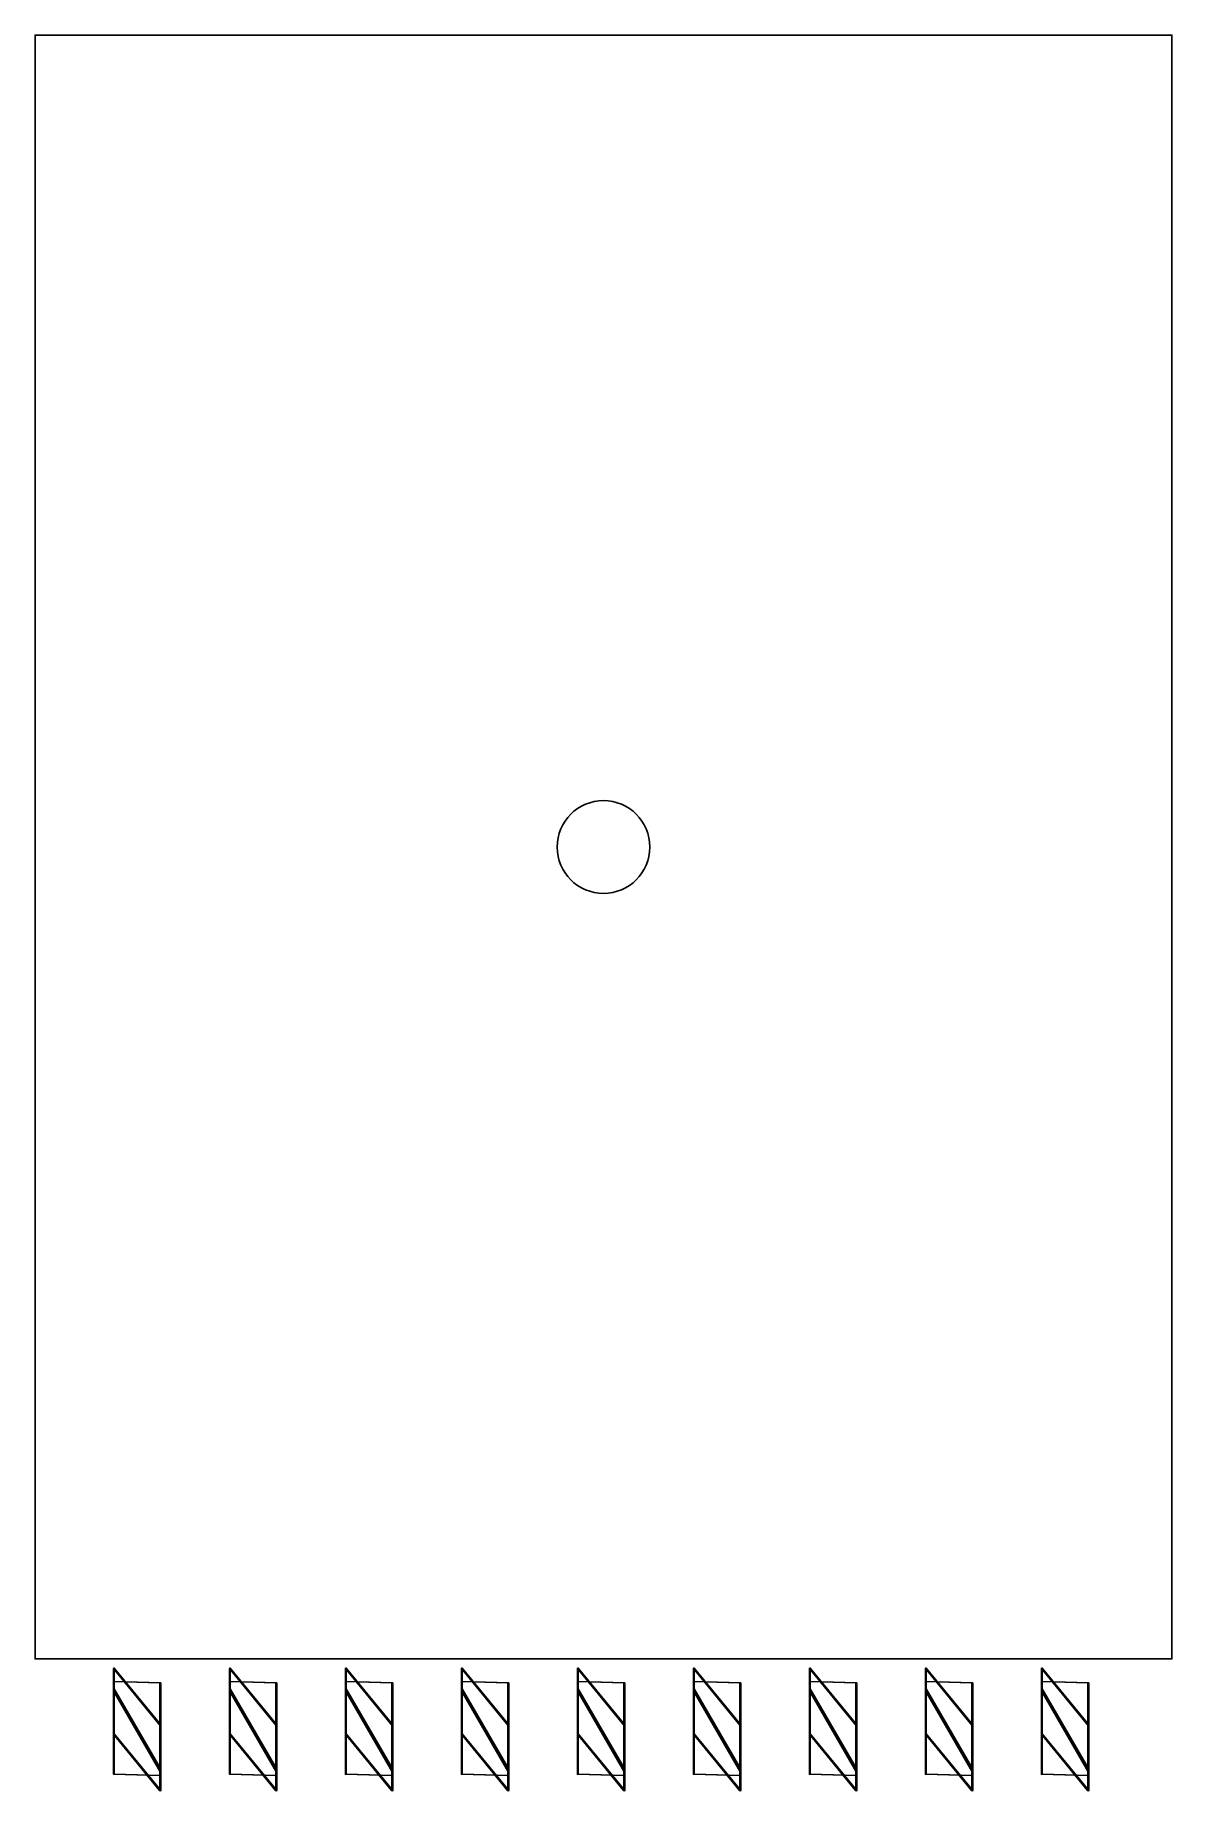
# Model space of a CAD drawing. Header units: metres. Extents: x -16.4 to 2.5, y -1.7 to 7.
# Drawn here: x -2.45 to 2.45, y -0.57 to 7 of the extents above; entities outside this region: 1.
import ezdxf

# ---------------------------------------------------------------- set-up
doc = ezdxf.new("R2010")
doc.units = ezdxf.units.M

msp = doc.modelspace()

# ---------------------------------------------------------------- linework, layer by layer
at = {"layer": 'Fixed Shading', "color": 9}
for points in [[(-2.10866, -0.03964, -0.22752), (-2.11212, -0.3239, -0.50895), (-2.10866, -0.32248, -0.51036)], [(-2.10866, -0.32248, -0.51036), (-2.11212, -0.3239, -0.50895), (-2.10866, -0.03964, -0.22752)], [(-1.90866, -0.28459, 0.01743), (-2.11212, -0.04105, -0.2261), (-2.10866, -0.03964, -0.22752)], [(-2.10866, -0.03964, -0.22752), (-2.11212, -0.04105, -0.2261), (-1.90866, -0.28459, 0.01743)], [(-2.10866, -0.03964, 0.27248), (-2.11212, -0.3239, -0.00895), (-2.10866, -0.32248, -0.01036)], [(-2.10866, -0.32248, -0.01036), (-2.11212, -0.3239, -0.00895), (-2.10866, -0.03964, 0.27248)], [(-1.90866, -0.28459, 0.51743), (-2.11212, -0.04105, 0.2739), (-2.10866, -0.03964, 0.27248)], [(-2.10866, -0.03964, 0.27248), (-2.11212, -0.04105, 0.2739), (-1.90866, -0.28459, 0.51743)], [(-1.91212, -0.56885, -0.264), (-2.11212, -0.3239, -0.50895), (-2.11212, -0.04105, -0.2261), (-1.91212, -0.286, 0.01885)], [(-1.91212, -0.286, 0.01885), (-2.11212, -0.04105, -0.2261), (-2.11212, -0.3239, -0.50895), (-1.91212, -0.56885, -0.264)], [(-1.91212, -0.56885, 0.236), (-2.11212, -0.3239, -0.00895), (-2.11212, -0.04105, 0.2739), (-1.91212, -0.286, 0.51885)], [(-1.91212, -0.286, 0.51885), (-2.11212, -0.04105, 0.2739), (-2.11212, -0.3239, -0.00895), (-1.91212, -0.56885, 0.236)], [(-1.90866, -0.28459, 0.01743), (-2.10866, -0.03964, -0.22752), (-2.10866, -0.32248, -0.51036), (-1.90866, -0.56743, -0.26541)], [(-1.90866, -0.56743, -0.26541), (-2.10866, -0.32248, -0.51036), (-2.10866, -0.03964, -0.22752), (-1.90866, -0.28459, 0.01743)], [(-1.90866, -0.28459, 0.51743), (-2.10866, -0.03964, 0.27248), (-2.10866, -0.32248, -0.01036), (-1.90866, -0.56743, 0.23459)], [(-1.90866, -0.56743, 0.23459), (-2.10866, -0.32248, -0.01036), (-2.10866, -0.03964, 0.27248), (-1.90866, -0.28459, 0.51743)], [(-1.60866, -0.03964, -0.22752), (-1.61212, -0.3239, -0.50895), (-1.60866, -0.32248, -0.51036)], [(-1.60866, -0.32248, -0.51036), (-1.61212, -0.3239, -0.50895), (-1.60866, -0.03964, -0.22752)], [(-1.40866, -0.28459, 0.01743), (-1.61212, -0.04105, -0.2261), (-1.60866, -0.03964, -0.22752)], [(-1.60866, -0.03964, -0.22752), (-1.61212, -0.04105, -0.2261), (-1.40866, -0.28459, 0.01743)], [(-1.60866, -0.03964, 0.27248), (-1.61212, -0.3239, -0.00895), (-1.60866, -0.32248, -0.01036)], [(-1.60866, -0.32248, -0.01036), (-1.61212, -0.3239, -0.00895), (-1.60866, -0.03964, 0.27248)], [(-1.40866, -0.28459, 0.51743), (-1.61212, -0.04105, 0.2739), (-1.60866, -0.03964, 0.27248)], [(-1.60866, -0.03964, 0.27248), (-1.61212, -0.04105, 0.2739), (-1.40866, -0.28459, 0.51743)], [(-1.41212, -0.56885, -0.264), (-1.61212, -0.3239, -0.50895), (-1.61212, -0.04105, -0.2261), (-1.41212, -0.286, 0.01885)], [(-1.41212, -0.286, 0.01885), (-1.61212, -0.04105, -0.2261), (-1.61212, -0.3239, -0.50895), (-1.41212, -0.56885, -0.264)], [(-1.41212, -0.56885, 0.236), (-1.61212, -0.3239, -0.00895), (-1.61212, -0.04105, 0.2739), (-1.41212, -0.286, 0.51885)], [(-1.41212, -0.286, 0.51885), (-1.61212, -0.04105, 0.2739), (-1.61212, -0.3239, -0.00895), (-1.41212, -0.56885, 0.236)], [(-1.40866, -0.28459, 0.01743), (-1.60866, -0.03964, -0.22752), (-1.60866, -0.32248, -0.51036), (-1.40866, -0.56743, -0.26541)], [(-1.40866, -0.56743, -0.26541), (-1.60866, -0.32248, -0.51036), (-1.60866, -0.03964, -0.22752), (-1.40866, -0.28459, 0.01743)], [(-1.40866, -0.28459, 0.51743), (-1.60866, -0.03964, 0.27248), (-1.60866, -0.32248, -0.01036), (-1.40866, -0.56743, 0.23459)], [(-1.40866, -0.56743, 0.23459), (-1.60866, -0.32248, -0.01036), (-1.60866, -0.03964, 0.27248), (-1.40866, -0.28459, 0.51743)], [(-1.10866, -0.03964, -0.22752), (-1.11212, -0.3239, -0.50895), (-1.10866, -0.32248, -0.51036)], [(-1.10866, -0.32248, -0.51036), (-1.11212, -0.3239, -0.50895), (-1.10866, -0.03964, -0.22752)], [(-0.90866, -0.28459, 0.01743), (-1.11212, -0.04105, -0.2261), (-1.10866, -0.03964, -0.22752)], [(-1.10866, -0.03964, -0.22752), (-1.11212, -0.04105, -0.2261), (-0.90866, -0.28459, 0.01743)], [(-1.10866, -0.03964, 0.27248), (-1.11212, -0.3239, -0.00895), (-1.10866, -0.32248, -0.01036)], [(-1.10866, -0.32248, -0.01036), (-1.11212, -0.3239, -0.00895), (-1.10866, -0.03964, 0.27248)], [(-0.90866, -0.28459, 0.51743), (-1.11212, -0.04105, 0.2739), (-1.10866, -0.03964, 0.27248)], [(-1.10866, -0.03964, 0.27248), (-1.11212, -0.04105, 0.2739), (-0.90866, -0.28459, 0.51743)], [(-0.91212, -0.56885, -0.264), (-1.11212, -0.3239, -0.50895), (-1.11212, -0.04105, -0.2261), (-0.91212, -0.286, 0.01885)], [(-0.91212, -0.286, 0.01885), (-1.11212, -0.04105, -0.2261), (-1.11212, -0.3239, -0.50895), (-0.91212, -0.56885, -0.264)], [(-0.91212, -0.56885, 0.236), (-1.11212, -0.3239, -0.00895), (-1.11212, -0.04105, 0.2739), (-0.91212, -0.286, 0.51885)], [(-0.91212, -0.286, 0.51885), (-1.11212, -0.04105, 0.2739), (-1.11212, -0.3239, -0.00895), (-0.91212, -0.56885, 0.236)], [(-0.90866, -0.28459, 0.01743), (-1.10866, -0.03964, -0.22752), (-1.10866, -0.32248, -0.51036), (-0.90866, -0.56743, -0.26541)], [(-0.90866, -0.56743, -0.26541), (-1.10866, -0.32248, -0.51036), (-1.10866, -0.03964, -0.22752), (-0.90866, -0.28459, 0.01743)], [(-0.90866, -0.28459, 0.51743), (-1.10866, -0.03964, 0.27248), (-1.10866, -0.32248, -0.01036), (-0.90866, -0.56743, 0.23459)], [(-0.90866, -0.56743, 0.23459), (-1.10866, -0.32248, -0.01036), (-1.10866, -0.03964, 0.27248), (-0.90866, -0.28459, 0.51743)], [(-0.60866, -0.03964, -0.22752), (-0.61212, -0.3239, -0.50895), (-0.60866, -0.32248, -0.51036)], [(-0.60866, -0.32248, -0.51036), (-0.61212, -0.3239, -0.50895), (-0.60866, -0.03964, -0.22752)], [(-0.40866, -0.28459, 0.01743), (-0.61212, -0.04105, -0.2261), (-0.60866, -0.03964, -0.22752)], [(-0.60866, -0.03964, -0.22752), (-0.61212, -0.04105, -0.2261), (-0.40866, -0.28459, 0.01743)], [(-0.60866, -0.03964, 0.27248), (-0.61212, -0.3239, -0.00895), (-0.60866, -0.32248, -0.01036)], [(-0.60866, -0.32248, -0.01036), (-0.61212, -0.3239, -0.00895), (-0.60866, -0.03964, 0.27248)], [(-0.40866, -0.28459, 0.51743), (-0.61212, -0.04105, 0.2739), (-0.60866, -0.03964, 0.27248)], [(-0.60866, -0.03964, 0.27248), (-0.61212, -0.04105, 0.2739), (-0.40866, -0.28459, 0.51743)], [(-0.41212, -0.56885, -0.264), (-0.61212, -0.3239, -0.50895), (-0.61212, -0.04105, -0.2261), (-0.41212, -0.286, 0.01885)], [(-0.41212, -0.286, 0.01885), (-0.61212, -0.04105, -0.2261), (-0.61212, -0.3239, -0.50895), (-0.41212, -0.56885, -0.264)], [(-0.41212, -0.56885, 0.236), (-0.61212, -0.3239, -0.00895), (-0.61212, -0.04105, 0.2739), (-0.41212, -0.286, 0.51885)], [(-0.41212, -0.286, 0.51885), (-0.61212, -0.04105, 0.2739), (-0.61212, -0.3239, -0.00895), (-0.41212, -0.56885, 0.236)], [(-0.40866, -0.28459, 0.01743), (-0.60866, -0.03964, -0.22752), (-0.60866, -0.32248, -0.51036), (-0.40866, -0.56743, -0.26541)], [(-0.40866, -0.56743, -0.26541), (-0.60866, -0.32248, -0.51036), (-0.60866, -0.03964, -0.22752), (-0.40866, -0.28459, 0.01743)], [(-0.40866, -0.28459, 0.51743), (-0.60866, -0.03964, 0.27248), (-0.60866, -0.32248, -0.01036), (-0.40866, -0.56743, 0.23459)], [(-0.40866, -0.56743, 0.23459), (-0.60866, -0.32248, -0.01036), (-0.60866, -0.03964, 0.27248), (-0.40866, -0.28459, 0.51743)], [(-0.10866, -0.03964, -0.22752), (-0.11212, -0.3239, -0.50895), (-0.10866, -0.32248, -0.51036)], [(-0.10866, -0.32248, -0.51036), (-0.11212, -0.3239, -0.50895), (-0.10866, -0.03964, -0.22752)], [(0.09134, -0.28459, 0.01743), (-0.11212, -0.04105, -0.2261), (-0.10866, -0.03964, -0.22752)], [(-0.10866, -0.03964, -0.22752), (-0.11212, -0.04105, -0.2261), (0.09134, -0.28459, 0.01743)], [(-0.10866, -0.03964, 0.27248), (-0.11212, -0.3239, -0.00895), (-0.10866, -0.32248, -0.01036)], [(-0.10866, -0.32248, -0.01036), (-0.11212, -0.3239, -0.00895), (-0.10866, -0.03964, 0.27248)], [(0.09134, -0.28459, 0.51743), (-0.11212, -0.04105, 0.2739), (-0.10866, -0.03964, 0.27248)], [(-0.10866, -0.03964, 0.27248), (-0.11212, -0.04105, 0.2739), (0.09134, -0.28459, 0.51743)], [(0.08788, -0.56885, -0.264), (-0.11212, -0.3239, -0.50895), (-0.11212, -0.04105, -0.2261), (0.08788, -0.286, 0.01885)], [(0.08788, -0.286, 0.01885), (-0.11212, -0.04105, -0.2261), (-0.11212, -0.3239, -0.50895), (0.08788, -0.56885, -0.264)], [(0.08788, -0.56885, 0.236), (-0.11212, -0.3239, -0.00895), (-0.11212, -0.04105, 0.2739), (0.08788, -0.286, 0.51885)], [(0.08788, -0.286, 0.51885), (-0.11212, -0.04105, 0.2739), (-0.11212, -0.3239, -0.00895), (0.08788, -0.56885, 0.236)], [(0.09134, -0.28459, 0.01743), (-0.10866, -0.03964, -0.22752), (-0.10866, -0.32248, -0.51036), (0.09134, -0.56743, -0.26541)], [(0.09134, -0.56743, -0.26541), (-0.10866, -0.32248, -0.51036), (-0.10866, -0.03964, -0.22752), (0.09134, -0.28459, 0.01743)], [(0.09134, -0.28459, 0.51743), (-0.10866, -0.03964, 0.27248), (-0.10866, -0.32248, -0.01036), (0.09134, -0.56743, 0.23459)], [(0.09134, -0.56743, 0.23459), (-0.10866, -0.32248, -0.01036), (-0.10866, -0.03964, 0.27248), (0.09134, -0.28459, 0.51743)], [(0.39134, -0.03964, -0.22752), (0.38788, -0.3239, -0.50895), (0.39134, -0.32248, -0.51036)], [(0.39134, -0.32248, -0.51036), (0.38788, -0.3239, -0.50895), (0.39134, -0.03964, -0.22752)], [(0.59134, -0.28459, 0.01743), (0.38788, -0.04105, -0.2261), (0.39134, -0.03964, -0.22752)], [(0.39134, -0.03964, -0.22752), (0.38788, -0.04105, -0.2261), (0.59134, -0.28459, 0.01743)], [(0.39134, -0.03964, 0.27248), (0.38788, -0.3239, -0.00895), (0.39134, -0.32248, -0.01036)], [(0.39134, -0.32248, -0.01036), (0.38788, -0.3239, -0.00895), (0.39134, -0.03964, 0.27248)], [(0.59134, -0.28459, 0.51743), (0.38788, -0.04105, 0.2739), (0.39134, -0.03964, 0.27248)], [(0.39134, -0.03964, 0.27248), (0.38788, -0.04105, 0.2739), (0.59134, -0.28459, 0.51743)], [(0.58788, -0.56885, -0.264), (0.38788, -0.3239, -0.50895), (0.38788, -0.04105, -0.2261), (0.58788, -0.286, 0.01885)], [(0.58788, -0.286, 0.01885), (0.38788, -0.04105, -0.2261), (0.38788, -0.3239, -0.50895), (0.58788, -0.56885, -0.264)], [(0.58788, -0.56885, 0.236), (0.38788, -0.3239, -0.00895), (0.38788, -0.04105, 0.2739), (0.58788, -0.286, 0.51885)], [(0.58788, -0.286, 0.51885), (0.38788, -0.04105, 0.2739), (0.38788, -0.3239, -0.00895), (0.58788, -0.56885, 0.236)], [(0.59134, -0.28459, 0.01743), (0.39134, -0.03964, -0.22752), (0.39134, -0.32248, -0.51036), (0.59134, -0.56743, -0.26541)], [(0.59134, -0.56743, -0.26541), (0.39134, -0.32248, -0.51036), (0.39134, -0.03964, -0.22752), (0.59134, -0.28459, 0.01743)], [(0.59134, -0.28459, 0.51743), (0.39134, -0.03964, 0.27248), (0.39134, -0.32248, -0.01036), (0.59134, -0.56743, 0.23459)], [(0.59134, -0.56743, 0.23459), (0.39134, -0.32248, -0.01036), (0.39134, -0.03964, 0.27248), (0.59134, -0.28459, 0.51743)], [(0.89134, -0.03964, -0.22752), (0.88788, -0.3239, -0.50895), (0.89134, -0.32248, -0.51036)], [(0.89134, -0.32248, -0.51036), (0.88788, -0.3239, -0.50895), (0.89134, -0.03964, -0.22752)], [(1.09134, -0.28459, 0.01743), (0.88788, -0.04105, -0.2261), (0.89134, -0.03964, -0.22752)], [(0.89134, -0.03964, -0.22752), (0.88788, -0.04105, -0.2261), (1.09134, -0.28459, 0.01743)], [(0.89134, -0.03964, 0.27248), (0.88788, -0.3239, -0.00895), (0.89134, -0.32248, -0.01036)], [(0.89134, -0.32248, -0.01036), (0.88788, -0.3239, -0.00895), (0.89134, -0.03964, 0.27248)], [(1.09134, -0.28459, 0.51743), (0.88788, -0.04105, 0.2739), (0.89134, -0.03964, 0.27248)], [(0.89134, -0.03964, 0.27248), (0.88788, -0.04105, 0.2739), (1.09134, -0.28459, 0.51743)], [(1.08788, -0.56885, -0.264), (0.88788, -0.3239, -0.50895), (0.88788, -0.04105, -0.2261), (1.08788, -0.286, 0.01885)], [(1.08788, -0.286, 0.01885), (0.88788, -0.04105, -0.2261), (0.88788, -0.3239, -0.50895), (1.08788, -0.56885, -0.264)], [(1.08788, -0.56885, 0.236), (0.88788, -0.3239, -0.00895), (0.88788, -0.04105, 0.2739), (1.08788, -0.286, 0.51885)], [(1.08788, -0.286, 0.51885), (0.88788, -0.04105, 0.2739), (0.88788, -0.3239, -0.00895), (1.08788, -0.56885, 0.236)], [(1.09134, -0.28459, 0.01743), (0.89134, -0.03964, -0.22752), (0.89134, -0.32248, -0.51036), (1.09134, -0.56743, -0.26541)], [(1.09134, -0.56743, -0.26541), (0.89134, -0.32248, -0.51036), (0.89134, -0.03964, -0.22752), (1.09134, -0.28459, 0.01743)], [(1.09134, -0.28459, 0.51743), (0.89134, -0.03964, 0.27248), (0.89134, -0.32248, -0.01036), (1.09134, -0.56743, 0.23459)], [(1.09134, -0.56743, 0.23459), (0.89134, -0.32248, -0.01036), (0.89134, -0.03964, 0.27248), (1.09134, -0.28459, 0.51743)], [(1.39134, -0.03964, -0.22752), (1.38788, -0.3239, -0.50895), (1.39134, -0.32248, -0.51036)], [(1.39134, -0.32248, -0.51036), (1.38788, -0.3239, -0.50895), (1.39134, -0.03964, -0.22752)], [(1.59134, -0.28459, 0.01743), (1.38788, -0.04105, -0.2261), (1.39134, -0.03964, -0.22752)], [(1.39134, -0.03964, -0.22752), (1.38788, -0.04105, -0.2261), (1.59134, -0.28459, 0.01743)], [(1.39134, -0.03964, 0.27248), (1.38788, -0.3239, -0.00895), (1.39134, -0.32248, -0.01036)], [(1.39134, -0.32248, -0.01036), (1.38788, -0.3239, -0.00895), (1.39134, -0.03964, 0.27248)], [(1.59134, -0.28459, 0.51743), (1.38788, -0.04105, 0.2739), (1.39134, -0.03964, 0.27248)], [(1.39134, -0.03964, 0.27248), (1.38788, -0.04105, 0.2739), (1.59134, -0.28459, 0.51743)], [(1.58788, -0.56885, -0.264), (1.38788, -0.3239, -0.50895), (1.38788, -0.04105, -0.2261), (1.58788, -0.286, 0.01885)], [(1.58788, -0.286, 0.01885), (1.38788, -0.04105, -0.2261), (1.38788, -0.3239, -0.50895), (1.58788, -0.56885, -0.264)], [(1.58788, -0.56885, 0.236), (1.38788, -0.3239, -0.00895), (1.38788, -0.04105, 0.2739), (1.58788, -0.286, 0.51885)], [(1.58788, -0.286, 0.51885), (1.38788, -0.04105, 0.2739), (1.38788, -0.3239, -0.00895), (1.58788, -0.56885, 0.236)], [(1.59134, -0.28459, 0.01743), (1.39134, -0.03964, -0.22752), (1.39134, -0.32248, -0.51036), (1.59134, -0.56743, -0.26541)], [(1.59134, -0.56743, -0.26541), (1.39134, -0.32248, -0.51036), (1.39134, -0.03964, -0.22752), (1.59134, -0.28459, 0.01743)], [(1.59134, -0.28459, 0.51743), (1.39134, -0.03964, 0.27248), (1.39134, -0.32248, -0.01036), (1.59134, -0.56743, 0.23459)], [(1.59134, -0.56743, 0.23459), (1.39134, -0.32248, -0.01036), (1.39134, -0.03964, 0.27248), (1.59134, -0.28459, 0.51743)], [(1.89134, -0.03964, -0.22752), (1.88788, -0.3239, -0.50895), (1.89134, -0.32248, -0.51036)], [(1.89134, -0.32248, -0.51036), (1.88788, -0.3239, -0.50895), (1.89134, -0.03964, -0.22752)], [(2.09134, -0.28459, 0.01743), (1.88788, -0.04105, -0.2261), (1.89134, -0.03964, -0.22752)], [(1.89134, -0.03964, -0.22752), (1.88788, -0.04105, -0.2261), (2.09134, -0.28459, 0.01743)], [(1.89134, -0.03964, 0.27248), (1.88788, -0.3239, -0.00895), (1.89134, -0.32248, -0.01036)], [(1.89134, -0.32248, -0.01036), (1.88788, -0.3239, -0.00895), (1.89134, -0.03964, 0.27248)], [(2.09134, -0.28459, 0.51743), (1.88788, -0.04105, 0.2739), (1.89134, -0.03964, 0.27248)], [(1.89134, -0.03964, 0.27248), (1.88788, -0.04105, 0.2739), (2.09134, -0.28459, 0.51743)], [(2.08788, -0.56885, -0.264), (1.88788, -0.3239, -0.50895), (1.88788, -0.04105, -0.2261), (2.08788, -0.286, 0.01885)], [(2.08788, -0.286, 0.01885), (1.88788, -0.04105, -0.2261), (1.88788, -0.3239, -0.50895), (2.08788, -0.56885, -0.264)], [(2.08788, -0.56885, 0.236), (1.88788, -0.3239, -0.00895), (1.88788, -0.04105, 0.2739), (2.08788, -0.286, 0.51885)], [(2.08788, -0.286, 0.51885), (1.88788, -0.04105, 0.2739), (1.88788, -0.3239, -0.00895), (2.08788, -0.56885, 0.236)], [(2.09134, -0.28459, 0.01743), (1.89134, -0.03964, -0.22752), (1.89134, -0.32248, -0.51036), (2.09134, -0.56743, -0.26541)], [(2.09134, -0.56743, -0.26541), (1.89134, -0.32248, -0.51036), (1.89134, -0.03964, -0.22752), (2.09134, -0.28459, 0.01743)], [(2.09134, -0.28459, 0.51743), (1.89134, -0.03964, 0.27248), (1.89134, -0.32248, -0.01036), (2.09134, -0.56743, 0.23459)], [(2.09134, -0.56743, 0.23459), (1.89134, -0.32248, -0.01036), (1.89134, -0.03964, 0.27248), (2.09134, -0.28459, 0.51743)], [(-2.10866, -0.09709, 0.58531), (-2.11212, -0.49707, 0.58033), (-2.10866, -0.49703, 0.57833)], [(-2.10866, -0.49703, 0.57833), (-2.11212, -0.49707, 0.58033), (-2.10866, -0.09709, 0.58531)], [(-1.90866, -0.10314, 0.93167), (-2.11212, -0.09713, 0.58731), (-2.10866, -0.09709, 0.58531)], [(-2.10866, -0.09709, 0.58531), (-2.11212, -0.09713, 0.58731), (-1.90866, -0.10314, 0.93167)], [(-2.10866, -0.09709, 1.08531), (-2.11212, -0.49707, 1.08033), (-2.10866, -0.49703, 1.07833)], [(-2.10866, -0.49703, 1.07833), (-2.11212, -0.49707, 1.08033), (-2.10866, -0.09709, 1.08531)], [(-1.90866, -0.10314, 1.43167), (-2.11212, -0.09713, 1.08731), (-2.10866, -0.09709, 1.08531)], [(-2.10866, -0.09709, 1.08531), (-2.11212, -0.09713, 1.08731), (-1.90866, -0.10314, 1.43167)], [(-1.91212, -0.50311, 0.92669), (-2.11212, -0.49707, 0.58033), (-2.11212, -0.09713, 0.58731), (-1.91212, -0.10318, 0.93367)], [(-1.91212, -0.10318, 0.93367), (-2.11212, -0.09713, 0.58731), (-2.11212, -0.49707, 0.58033), (-1.91212, -0.50311, 0.92669)], [(-1.91212, -0.50311, 1.42669), (-2.11212, -0.49707, 1.08033), (-2.11212, -0.09713, 1.08731), (-1.91212, -0.10318, 1.43367)], [(-1.91212, -0.10318, 1.43367), (-2.11212, -0.09713, 1.08731), (-2.11212, -0.49707, 1.08033), (-1.91212, -0.50311, 1.42669)], [(-2.10866, -0.12833, -1.05297), (-2.11212, -0.13731, -1.45287), (-2.10866, -0.13531, -1.45291)], [(-2.10866, -0.13531, -1.45291), (-2.11212, -0.13731, -1.45287), (-2.10866, -0.12833, -1.05297)], [(-1.90866, -0.47469, -1.04692), (-2.11212, -0.13033, -1.05293), (-2.10866, -0.12833, -1.05297)], [(-2.10866, -0.12833, -1.05297), (-2.11212, -0.13033, -1.05293), (-1.90866, -0.47469, -1.04692)], [(-2.10866, -0.12833, -0.55297), (-2.11212, -0.13731, -0.95287), (-2.10866, -0.13531, -0.95291)], [(-2.10866, -0.13531, -0.95291), (-2.11212, -0.13731, -0.95287), (-2.10866, -0.12833, -0.55297)], [(-1.90866, -0.47469, -0.54692), (-2.11212, -0.13033, -0.55293), (-2.10866, -0.12833, -0.55297)], [(-2.10866, -0.12833, -0.55297), (-2.11212, -0.13033, -0.55293), (-1.90866, -0.47469, -0.54692)], [(-1.91212, -0.48367, -1.44682), (-2.11212, -0.13731, -1.45287), (-2.11212, -0.13033, -1.05293), (-1.91212, -0.47669, -1.04689)], [(-1.91212, -0.47669, -1.04689), (-2.11212, -0.13033, -1.05293), (-2.11212, -0.13731, -1.45287), (-1.91212, -0.48367, -1.44682)], [(-1.91212, -0.48367, -0.94682), (-2.11212, -0.13731, -0.95287), (-2.11212, -0.13033, -0.55293), (-1.91212, -0.47669, -0.54689)], [(-1.91212, -0.47669, -0.54689), (-2.11212, -0.13033, -0.55293), (-2.11212, -0.13731, -0.95287), (-1.91212, -0.48367, -0.94682)], [(-1.90866, -0.10314, 0.93167), (-2.10866, -0.09709, 0.58531), (-2.10866, -0.49703, 0.57833), (-1.90866, -0.50308, 0.92469)], [(-1.90866, -0.50308, 0.92469), (-2.10866, -0.49703, 0.57833), (-2.10866, -0.09709, 0.58531), (-1.90866, -0.10314, 0.93167)], [(-1.90866, -0.10314, 1.43167), (-2.10866, -0.09709, 1.08531), (-2.10866, -0.49703, 1.07833), (-1.90866, -0.50308, 1.42469)], [(-1.90866, -0.50308, 1.42469), (-2.10866, -0.49703, 1.07833), (-2.10866, -0.09709, 1.08531), (-1.90866, -0.10314, 1.43167)], [(-1.90866, -0.47469, -1.04692), (-2.10866, -0.12833, -1.05297), (-2.10866, -0.13531, -1.45291), (-1.90866, -0.48167, -1.44686)], [(-1.90866, -0.48167, -1.44686), (-2.10866, -0.13531, -1.45291), (-2.10866, -0.12833, -1.05297), (-1.90866, -0.47469, -1.04692)], [(-1.90866, -0.47469, -0.54692), (-2.10866, -0.12833, -0.55297), (-2.10866, -0.13531, -0.95291), (-1.90866, -0.48167, -0.94686)], [(-1.90866, -0.48167, -0.94686), (-2.10866, -0.13531, -0.95291), (-2.10866, -0.12833, -0.55297), (-1.90866, -0.47469, -0.54692)], [(-2.10866, -0.13531, -1.45291), (-1.91212, -0.48367, -1.44682), (-1.90866, -0.48167, -1.44686)], [(-1.90866, -0.48167, -1.44686), (-1.91212, -0.48367, -1.44682), (-2.10866, -0.13531, -1.45291)], [(-2.10866, -0.13531, -0.95291), (-1.91212, -0.48367, -0.94682), (-1.90866, -0.48167, -0.94686)], [(-1.90866, -0.48167, -0.94686), (-1.91212, -0.48367, -0.94682), (-2.10866, -0.13531, -0.95291)], [(-1.90866, -0.50308, 0.92469), (-1.91212, -0.10318, 0.93367), (-1.90866, -0.10314, 0.93167)], [(-1.90866, -0.10314, 0.93167), (-1.91212, -0.10318, 0.93367), (-1.90866, -0.50308, 0.92469)], [(-1.90866, -0.50308, 1.42469), (-1.91212, -0.10318, 1.43367), (-1.90866, -0.10314, 1.43167)], [(-1.90866, -0.10314, 1.43167), (-1.91212, -0.10318, 1.43367), (-1.90866, -0.50308, 1.42469)], [(-1.60866, -0.09709, 0.58531), (-1.61212, -0.49707, 0.58033), (-1.60866, -0.49703, 0.57833)], [(-1.60866, -0.49703, 0.57833), (-1.61212, -0.49707, 0.58033), (-1.60866, -0.09709, 0.58531)], [(-1.40866, -0.10314, 0.93167), (-1.61212, -0.09713, 0.58731), (-1.60866, -0.09709, 0.58531)], [(-1.60866, -0.09709, 0.58531), (-1.61212, -0.09713, 0.58731), (-1.40866, -0.10314, 0.93167)], [(-1.60866, -0.09709, 1.08531), (-1.61212, -0.49707, 1.08033), (-1.60866, -0.49703, 1.07833)], [(-1.60866, -0.49703, 1.07833), (-1.61212, -0.49707, 1.08033), (-1.60866, -0.09709, 1.08531)], [(-1.40866, -0.10314, 1.43167), (-1.61212, -0.09713, 1.08731), (-1.60866, -0.09709, 1.08531)], [(-1.60866, -0.09709, 1.08531), (-1.61212, -0.09713, 1.08731), (-1.40866, -0.10314, 1.43167)], [(-1.41212, -0.50311, 0.92669), (-1.61212, -0.49707, 0.58033), (-1.61212, -0.09713, 0.58731), (-1.41212, -0.10318, 0.93367)], [(-1.41212, -0.10318, 0.93367), (-1.61212, -0.09713, 0.58731), (-1.61212, -0.49707, 0.58033), (-1.41212, -0.50311, 0.92669)], [(-1.41212, -0.50311, 1.42669), (-1.61212, -0.49707, 1.08033), (-1.61212, -0.09713, 1.08731), (-1.41212, -0.10318, 1.43367)], [(-1.41212, -0.10318, 1.43367), (-1.61212, -0.09713, 1.08731), (-1.61212, -0.49707, 1.08033), (-1.41212, -0.50311, 1.42669)], [(-1.60866, -0.12833, -1.05297), (-1.61212, -0.13731, -1.45287), (-1.60866, -0.13531, -1.45291)], [(-1.60866, -0.13531, -1.45291), (-1.61212, -0.13731, -1.45287), (-1.60866, -0.12833, -1.05297)], [(-1.40866, -0.47469, -1.04692), (-1.61212, -0.13033, -1.05293), (-1.60866, -0.12833, -1.05297)], [(-1.60866, -0.12833, -1.05297), (-1.61212, -0.13033, -1.05293), (-1.40866, -0.47469, -1.04692)], [(-1.60866, -0.12833, -0.55297), (-1.61212, -0.13731, -0.95287), (-1.60866, -0.13531, -0.95291)], [(-1.60866, -0.13531, -0.95291), (-1.61212, -0.13731, -0.95287), (-1.60866, -0.12833, -0.55297)], [(-1.40866, -0.47469, -0.54692), (-1.61212, -0.13033, -0.55293), (-1.60866, -0.12833, -0.55297)], [(-1.60866, -0.12833, -0.55297), (-1.61212, -0.13033, -0.55293), (-1.40866, -0.47469, -0.54692)], [(-1.41212, -0.48367, -1.44682), (-1.61212, -0.13731, -1.45287), (-1.61212, -0.13033, -1.05293), (-1.41212, -0.47669, -1.04689)], [(-1.41212, -0.47669, -1.04689), (-1.61212, -0.13033, -1.05293), (-1.61212, -0.13731, -1.45287), (-1.41212, -0.48367, -1.44682)], [(-1.41212, -0.48367, -0.94682), (-1.61212, -0.13731, -0.95287), (-1.61212, -0.13033, -0.55293), (-1.41212, -0.47669, -0.54689)], [(-1.41212, -0.47669, -0.54689), (-1.61212, -0.13033, -0.55293), (-1.61212, -0.13731, -0.95287), (-1.41212, -0.48367, -0.94682)], [(-1.40866, -0.10314, 0.93167), (-1.60866, -0.09709, 0.58531), (-1.60866, -0.49703, 0.57833), (-1.40866, -0.50308, 0.92469)], [(-1.40866, -0.50308, 0.92469), (-1.60866, -0.49703, 0.57833), (-1.60866, -0.09709, 0.58531), (-1.40866, -0.10314, 0.93167)], [(-1.40866, -0.10314, 1.43167), (-1.60866, -0.09709, 1.08531), (-1.60866, -0.49703, 1.07833), (-1.40866, -0.50308, 1.42469)], [(-1.40866, -0.50308, 1.42469), (-1.60866, -0.49703, 1.07833), (-1.60866, -0.09709, 1.08531), (-1.40866, -0.10314, 1.43167)], [(-1.40866, -0.47469, -1.04692), (-1.60866, -0.12833, -1.05297), (-1.60866, -0.13531, -1.45291), (-1.40866, -0.48167, -1.44686)], [(-1.40866, -0.48167, -1.44686), (-1.60866, -0.13531, -1.45291), (-1.60866, -0.12833, -1.05297), (-1.40866, -0.47469, -1.04692)], [(-1.40866, -0.47469, -0.54692), (-1.60866, -0.12833, -0.55297), (-1.60866, -0.13531, -0.95291), (-1.40866, -0.48167, -0.94686)], [(-1.40866, -0.48167, -0.94686), (-1.60866, -0.13531, -0.95291), (-1.60866, -0.12833, -0.55297), (-1.40866, -0.47469, -0.54692)], [(-1.60866, -0.13531, -1.45291), (-1.41212, -0.48367, -1.44682), (-1.40866, -0.48167, -1.44686)], [(-1.40866, -0.48167, -1.44686), (-1.41212, -0.48367, -1.44682), (-1.60866, -0.13531, -1.45291)], [(-1.60866, -0.13531, -0.95291), (-1.41212, -0.48367, -0.94682), (-1.40866, -0.48167, -0.94686)], [(-1.40866, -0.48167, -0.94686), (-1.41212, -0.48367, -0.94682), (-1.60866, -0.13531, -0.95291)], [(-1.40866, -0.50308, 0.92469), (-1.41212, -0.10318, 0.93367), (-1.40866, -0.10314, 0.93167)], [(-1.40866, -0.10314, 0.93167), (-1.41212, -0.10318, 0.93367), (-1.40866, -0.50308, 0.92469)], [(-1.40866, -0.50308, 1.42469), (-1.41212, -0.10318, 1.43367), (-1.40866, -0.10314, 1.43167)], [(-1.40866, -0.10314, 1.43167), (-1.41212, -0.10318, 1.43367), (-1.40866, -0.50308, 1.42469)], [(-1.10866, -0.09709, 0.58531), (-1.11212, -0.49707, 0.58033), (-1.10866, -0.49703, 0.57833)], [(-1.10866, -0.49703, 0.57833), (-1.11212, -0.49707, 0.58033), (-1.10866, -0.09709, 0.58531)], [(-0.90866, -0.10314, 0.93167), (-1.11212, -0.09713, 0.58731), (-1.10866, -0.09709, 0.58531)], [(-1.10866, -0.09709, 0.58531), (-1.11212, -0.09713, 0.58731), (-0.90866, -0.10314, 0.93167)], [(-1.10866, -0.09709, 1.08531), (-1.11212, -0.49707, 1.08033), (-1.10866, -0.49703, 1.07833)], [(-1.10866, -0.49703, 1.07833), (-1.11212, -0.49707, 1.08033), (-1.10866, -0.09709, 1.08531)], [(-0.90866, -0.10314, 1.43167), (-1.11212, -0.09713, 1.08731), (-1.10866, -0.09709, 1.08531)], [(-1.10866, -0.09709, 1.08531), (-1.11212, -0.09713, 1.08731), (-0.90866, -0.10314, 1.43167)], [(-0.91212, -0.50311, 0.92669), (-1.11212, -0.49707, 0.58033), (-1.11212, -0.09713, 0.58731), (-0.91212, -0.10318, 0.93367)], [(-0.91212, -0.10318, 0.93367), (-1.11212, -0.09713, 0.58731), (-1.11212, -0.49707, 0.58033), (-0.91212, -0.50311, 0.92669)], [(-0.91212, -0.50311, 1.42669), (-1.11212, -0.49707, 1.08033), (-1.11212, -0.09713, 1.08731), (-0.91212, -0.10318, 1.43367)], [(-0.91212, -0.10318, 1.43367), (-1.11212, -0.09713, 1.08731), (-1.11212, -0.49707, 1.08033), (-0.91212, -0.50311, 1.42669)], [(-1.10866, -0.12833, -1.05297), (-1.11212, -0.13731, -1.45287), (-1.10866, -0.13531, -1.45291)], [(-1.10866, -0.13531, -1.45291), (-1.11212, -0.13731, -1.45287), (-1.10866, -0.12833, -1.05297)], [(-0.90866, -0.47469, -1.04692), (-1.11212, -0.13033, -1.05293), (-1.10866, -0.12833, -1.05297)], [(-1.10866, -0.12833, -1.05297), (-1.11212, -0.13033, -1.05293), (-0.90866, -0.47469, -1.04692)], [(-1.10866, -0.12833, -0.55297), (-1.11212, -0.13731, -0.95287), (-1.10866, -0.13531, -0.95291)], [(-1.10866, -0.13531, -0.95291), (-1.11212, -0.13731, -0.95287), (-1.10866, -0.12833, -0.55297)], [(-0.90866, -0.47469, -0.54692), (-1.11212, -0.13033, -0.55293), (-1.10866, -0.12833, -0.55297)], [(-1.10866, -0.12833, -0.55297), (-1.11212, -0.13033, -0.55293), (-0.90866, -0.47469, -0.54692)], [(-0.91212, -0.48367, -1.44682), (-1.11212, -0.13731, -1.45287), (-1.11212, -0.13033, -1.05293), (-0.91212, -0.47669, -1.04689)], [(-0.91212, -0.47669, -1.04689), (-1.11212, -0.13033, -1.05293), (-1.11212, -0.13731, -1.45287), (-0.91212, -0.48367, -1.44682)], [(-0.91212, -0.48367, -0.94682), (-1.11212, -0.13731, -0.95287), (-1.11212, -0.13033, -0.55293), (-0.91212, -0.47669, -0.54689)], [(-0.91212, -0.47669, -0.54689), (-1.11212, -0.13033, -0.55293), (-1.11212, -0.13731, -0.95287), (-0.91212, -0.48367, -0.94682)], [(-0.90866, -0.10314, 0.93167), (-1.10866, -0.09709, 0.58531), (-1.10866, -0.49703, 0.57833), (-0.90866, -0.50308, 0.92469)], [(-0.90866, -0.50308, 0.92469), (-1.10866, -0.49703, 0.57833), (-1.10866, -0.09709, 0.58531), (-0.90866, -0.10314, 0.93167)], [(-0.90866, -0.10314, 1.43167), (-1.10866, -0.09709, 1.08531), (-1.10866, -0.49703, 1.07833), (-0.90866, -0.50308, 1.42469)], [(-0.90866, -0.50308, 1.42469), (-1.10866, -0.49703, 1.07833), (-1.10866, -0.09709, 1.08531), (-0.90866, -0.10314, 1.43167)], [(-0.90866, -0.47469, -1.04692), (-1.10866, -0.12833, -1.05297), (-1.10866, -0.13531, -1.45291), (-0.90866, -0.48167, -1.44686)], [(-0.90866, -0.48167, -1.44686), (-1.10866, -0.13531, -1.45291), (-1.10866, -0.12833, -1.05297), (-0.90866, -0.47469, -1.04692)], [(-0.90866, -0.47469, -0.54692), (-1.10866, -0.12833, -0.55297), (-1.10866, -0.13531, -0.95291), (-0.90866, -0.48167, -0.94686)], [(-0.90866, -0.48167, -0.94686), (-1.10866, -0.13531, -0.95291), (-1.10866, -0.12833, -0.55297), (-0.90866, -0.47469, -0.54692)], [(-1.10866, -0.13531, -1.45291), (-0.91212, -0.48367, -1.44682), (-0.90866, -0.48167, -1.44686)], [(-0.90866, -0.48167, -1.44686), (-0.91212, -0.48367, -1.44682), (-1.10866, -0.13531, -1.45291)], [(-1.10866, -0.13531, -0.95291), (-0.91212, -0.48367, -0.94682), (-0.90866, -0.48167, -0.94686)], [(-0.90866, -0.48167, -0.94686), (-0.91212, -0.48367, -0.94682), (-1.10866, -0.13531, -0.95291)], [(-0.90866, -0.50308, 0.92469), (-0.91212, -0.10318, 0.93367), (-0.90866, -0.10314, 0.93167)], [(-0.90866, -0.10314, 0.93167), (-0.91212, -0.10318, 0.93367), (-0.90866, -0.50308, 0.92469)], [(-0.90866, -0.50308, 1.42469), (-0.91212, -0.10318, 1.43367), (-0.90866, -0.10314, 1.43167)], [(-0.90866, -0.10314, 1.43167), (-0.91212, -0.10318, 1.43367), (-0.90866, -0.50308, 1.42469)], [(-0.60866, -0.09709, 0.58531), (-0.61212, -0.49707, 0.58033), (-0.60866, -0.49703, 0.57833)], [(-0.60866, -0.49703, 0.57833), (-0.61212, -0.49707, 0.58033), (-0.60866, -0.09709, 0.58531)], [(-0.40866, -0.10314, 0.93167), (-0.61212, -0.09713, 0.58731), (-0.60866, -0.09709, 0.58531)], [(-0.60866, -0.09709, 0.58531), (-0.61212, -0.09713, 0.58731), (-0.40866, -0.10314, 0.93167)], [(-0.60866, -0.09709, 1.08531), (-0.61212, -0.49707, 1.08033), (-0.60866, -0.49703, 1.07833)], [(-0.60866, -0.49703, 1.07833), (-0.61212, -0.49707, 1.08033), (-0.60866, -0.09709, 1.08531)], [(-0.40866, -0.10314, 1.43167), (-0.61212, -0.09713, 1.08731), (-0.60866, -0.09709, 1.08531)], [(-0.60866, -0.09709, 1.08531), (-0.61212, -0.09713, 1.08731), (-0.40866, -0.10314, 1.43167)], [(-0.41212, -0.50311, 0.92669), (-0.61212, -0.49707, 0.58033), (-0.61212, -0.09713, 0.58731), (-0.41212, -0.10318, 0.93367)], [(-0.41212, -0.10318, 0.93367), (-0.61212, -0.09713, 0.58731), (-0.61212, -0.49707, 0.58033), (-0.41212, -0.50311, 0.92669)], [(-0.41212, -0.50311, 1.42669), (-0.61212, -0.49707, 1.08033), (-0.61212, -0.09713, 1.08731), (-0.41212, -0.10318, 1.43367)], [(-0.41212, -0.10318, 1.43367), (-0.61212, -0.09713, 1.08731), (-0.61212, -0.49707, 1.08033), (-0.41212, -0.50311, 1.42669)], [(-0.60866, -0.12833, -1.05297), (-0.61212, -0.13731, -1.45287), (-0.60866, -0.13531, -1.45291)], [(-0.60866, -0.13531, -1.45291), (-0.61212, -0.13731, -1.45287), (-0.60866, -0.12833, -1.05297)], [(-0.40866, -0.47469, -1.04692), (-0.61212, -0.13033, -1.05293), (-0.60866, -0.12833, -1.05297)], [(-0.60866, -0.12833, -1.05297), (-0.61212, -0.13033, -1.05293), (-0.40866, -0.47469, -1.04692)], [(-0.60866, -0.12833, -0.55297), (-0.61212, -0.13731, -0.95287), (-0.60866, -0.13531, -0.95291)], [(-0.60866, -0.13531, -0.95291), (-0.61212, -0.13731, -0.95287), (-0.60866, -0.12833, -0.55297)], [(-0.40866, -0.47469, -0.54692), (-0.61212, -0.13033, -0.55293), (-0.60866, -0.12833, -0.55297)], [(-0.60866, -0.12833, -0.55297), (-0.61212, -0.13033, -0.55293), (-0.40866, -0.47469, -0.54692)], [(-0.41212, -0.48367, -1.44682), (-0.61212, -0.13731, -1.45287), (-0.61212, -0.13033, -1.05293), (-0.41212, -0.47669, -1.04689)], [(-0.41212, -0.47669, -1.04689), (-0.61212, -0.13033, -1.05293), (-0.61212, -0.13731, -1.45287), (-0.41212, -0.48367, -1.44682)], [(-0.41212, -0.48367, -0.94682), (-0.61212, -0.13731, -0.95287), (-0.61212, -0.13033, -0.55293), (-0.41212, -0.47669, -0.54689)], [(-0.41212, -0.47669, -0.54689), (-0.61212, -0.13033, -0.55293), (-0.61212, -0.13731, -0.95287), (-0.41212, -0.48367, -0.94682)], [(-0.40866, -0.10314, 0.93167), (-0.60866, -0.09709, 0.58531), (-0.60866, -0.49703, 0.57833), (-0.40866, -0.50308, 0.92469)], [(-0.40866, -0.50308, 0.92469), (-0.60866, -0.49703, 0.57833), (-0.60866, -0.09709, 0.58531), (-0.40866, -0.10314, 0.93167)], [(-0.40866, -0.10314, 1.43167), (-0.60866, -0.09709, 1.08531), (-0.60866, -0.49703, 1.07833), (-0.40866, -0.50308, 1.42469)], [(-0.40866, -0.50308, 1.42469), (-0.60866, -0.49703, 1.07833), (-0.60866, -0.09709, 1.08531), (-0.40866, -0.10314, 1.43167)], [(-0.40866, -0.47469, -1.04692), (-0.60866, -0.12833, -1.05297), (-0.60866, -0.13531, -1.45291), (-0.40866, -0.48167, -1.44686)], [(-0.40866, -0.48167, -1.44686), (-0.60866, -0.13531, -1.45291), (-0.60866, -0.12833, -1.05297), (-0.40866, -0.47469, -1.04692)], [(-0.40866, -0.47469, -0.54692), (-0.60866, -0.12833, -0.55297), (-0.60866, -0.13531, -0.95291), (-0.40866, -0.48167, -0.94686)], [(-0.40866, -0.48167, -0.94686), (-0.60866, -0.13531, -0.95291), (-0.60866, -0.12833, -0.55297), (-0.40866, -0.47469, -0.54692)], [(-0.60866, -0.13531, -1.45291), (-0.41212, -0.48367, -1.44682), (-0.40866, -0.48167, -1.44686)], [(-0.40866, -0.48167, -1.44686), (-0.41212, -0.48367, -1.44682), (-0.60866, -0.13531, -1.45291)], [(-0.60866, -0.13531, -0.95291), (-0.41212, -0.48367, -0.94682), (-0.40866, -0.48167, -0.94686)], [(-0.40866, -0.48167, -0.94686), (-0.41212, -0.48367, -0.94682), (-0.60866, -0.13531, -0.95291)], [(-0.40866, -0.50308, 0.92469), (-0.41212, -0.10318, 0.93367), (-0.40866, -0.10314, 0.93167)], [(-0.40866, -0.10314, 0.93167), (-0.41212, -0.10318, 0.93367), (-0.40866, -0.50308, 0.92469)], [(-0.40866, -0.50308, 1.42469), (-0.41212, -0.10318, 1.43367), (-0.40866, -0.10314, 1.43167)], [(-0.40866, -0.10314, 1.43167), (-0.41212, -0.10318, 1.43367), (-0.40866, -0.50308, 1.42469)], [(-0.10866, -0.09709, 0.58531), (-0.11212, -0.49707, 0.58033), (-0.10866, -0.49703, 0.57833)], [(-0.10866, -0.49703, 0.57833), (-0.11212, -0.49707, 0.58033), (-0.10866, -0.09709, 0.58531)], [(0.09134, -0.10314, 0.93167), (-0.11212, -0.09713, 0.58731), (-0.10866, -0.09709, 0.58531)], [(-0.10866, -0.09709, 0.58531), (-0.11212, -0.09713, 0.58731), (0.09134, -0.10314, 0.93167)], [(-0.10866, -0.09709, 1.08531), (-0.11212, -0.49707, 1.08033), (-0.10866, -0.49703, 1.07833)], [(-0.10866, -0.49703, 1.07833), (-0.11212, -0.49707, 1.08033), (-0.10866, -0.09709, 1.08531)], [(0.09134, -0.10314, 1.43167), (-0.11212, -0.09713, 1.08731), (-0.10866, -0.09709, 1.08531)], [(-0.10866, -0.09709, 1.08531), (-0.11212, -0.09713, 1.08731), (0.09134, -0.10314, 1.43167)], [(0.08788, -0.50311, 0.92669), (-0.11212, -0.49707, 0.58033), (-0.11212, -0.09713, 0.58731), (0.08788, -0.10318, 0.93367)], [(0.08788, -0.10318, 0.93367), (-0.11212, -0.09713, 0.58731), (-0.11212, -0.49707, 0.58033), (0.08788, -0.50311, 0.92669)], [(0.08788, -0.50311, 1.42669), (-0.11212, -0.49707, 1.08033), (-0.11212, -0.09713, 1.08731), (0.08788, -0.10318, 1.43367)], [(0.08788, -0.10318, 1.43367), (-0.11212, -0.09713, 1.08731), (-0.11212, -0.49707, 1.08033), (0.08788, -0.50311, 1.42669)], [(-0.10866, -0.12833, -1.05297), (-0.11212, -0.13731, -1.45287), (-0.10866, -0.13531, -1.45291)], [(-0.10866, -0.13531, -1.45291), (-0.11212, -0.13731, -1.45287), (-0.10866, -0.12833, -1.05297)], [(0.09134, -0.47469, -1.04692), (-0.11212, -0.13033, -1.05293), (-0.10866, -0.12833, -1.05297)], [(-0.10866, -0.12833, -1.05297), (-0.11212, -0.13033, -1.05293), (0.09134, -0.47469, -1.04692)], [(-0.10866, -0.12833, -0.55297), (-0.11212, -0.13731, -0.95287), (-0.10866, -0.13531, -0.95291)], [(-0.10866, -0.13531, -0.95291), (-0.11212, -0.13731, -0.95287), (-0.10866, -0.12833, -0.55297)], [(0.09134, -0.47469, -0.54692), (-0.11212, -0.13033, -0.55293), (-0.10866, -0.12833, -0.55297)], [(-0.10866, -0.12833, -0.55297), (-0.11212, -0.13033, -0.55293), (0.09134, -0.47469, -0.54692)], [(0.08788, -0.48367, -1.44682), (-0.11212, -0.13731, -1.45287), (-0.11212, -0.13033, -1.05293), (0.08788, -0.47669, -1.04689)], [(0.08788, -0.47669, -1.04689), (-0.11212, -0.13033, -1.05293), (-0.11212, -0.13731, -1.45287), (0.08788, -0.48367, -1.44682)], [(0.08788, -0.48367, -0.94682), (-0.11212, -0.13731, -0.95287), (-0.11212, -0.13033, -0.55293), (0.08788, -0.47669, -0.54689)], [(0.08788, -0.47669, -0.54689), (-0.11212, -0.13033, -0.55293), (-0.11212, -0.13731, -0.95287), (0.08788, -0.48367, -0.94682)], [(0.09134, -0.10314, 0.93167), (-0.10866, -0.09709, 0.58531), (-0.10866, -0.49703, 0.57833), (0.09134, -0.50308, 0.92469)], [(0.09134, -0.50308, 0.92469), (-0.10866, -0.49703, 0.57833), (-0.10866, -0.09709, 0.58531), (0.09134, -0.10314, 0.93167)], [(0.09134, -0.10314, 1.43167), (-0.10866, -0.09709, 1.08531), (-0.10866, -0.49703, 1.07833), (0.09134, -0.50308, 1.42469)], [(0.09134, -0.50308, 1.42469), (-0.10866, -0.49703, 1.07833), (-0.10866, -0.09709, 1.08531), (0.09134, -0.10314, 1.43167)], [(0.09134, -0.47469, -1.04692), (-0.10866, -0.12833, -1.05297), (-0.10866, -0.13531, -1.45291), (0.09134, -0.48167, -1.44686)], [(0.09134, -0.48167, -1.44686), (-0.10866, -0.13531, -1.45291), (-0.10866, -0.12833, -1.05297), (0.09134, -0.47469, -1.04692)], [(0.09134, -0.47469, -0.54692), (-0.10866, -0.12833, -0.55297), (-0.10866, -0.13531, -0.95291), (0.09134, -0.48167, -0.94686)], [(0.09134, -0.48167, -0.94686), (-0.10866, -0.13531, -0.95291), (-0.10866, -0.12833, -0.55297), (0.09134, -0.47469, -0.54692)], [(-0.10866, -0.13531, -1.45291), (0.08788, -0.48367, -1.44682), (0.09134, -0.48167, -1.44686)], [(0.09134, -0.48167, -1.44686), (0.08788, -0.48367, -1.44682), (-0.10866, -0.13531, -1.45291)], [(-0.10866, -0.13531, -0.95291), (0.08788, -0.48367, -0.94682), (0.09134, -0.48167, -0.94686)], [(0.09134, -0.48167, -0.94686), (0.08788, -0.48367, -0.94682), (-0.10866, -0.13531, -0.95291)], [(0.09134, -0.50308, 0.92469), (0.08788, -0.10318, 0.93367), (0.09134, -0.10314, 0.93167)], [(0.09134, -0.10314, 0.93167), (0.08788, -0.10318, 0.93367), (0.09134, -0.50308, 0.92469)], [(0.09134, -0.50308, 1.42469), (0.08788, -0.10318, 1.43367), (0.09134, -0.10314, 1.43167)], [(0.09134, -0.10314, 1.43167), (0.08788, -0.10318, 1.43367), (0.09134, -0.50308, 1.42469)], [(0.39134, -0.09709, 0.58531), (0.38788, -0.49707, 0.58033), (0.39134, -0.49703, 0.57833)], [(0.39134, -0.49703, 0.57833), (0.38788, -0.49707, 0.58033), (0.39134, -0.09709, 0.58531)], [(0.59134, -0.10314, 0.93167), (0.38788, -0.09713, 0.58731), (0.39134, -0.09709, 0.58531)], [(0.39134, -0.09709, 0.58531), (0.38788, -0.09713, 0.58731), (0.59134, -0.10314, 0.93167)], [(0.39134, -0.09709, 1.08531), (0.38788, -0.49707, 1.08033), (0.39134, -0.49703, 1.07833)], [(0.39134, -0.49703, 1.07833), (0.38788, -0.49707, 1.08033), (0.39134, -0.09709, 1.08531)], [(0.59134, -0.10314, 1.43167), (0.38788, -0.09713, 1.08731), (0.39134, -0.09709, 1.08531)], [(0.39134, -0.09709, 1.08531), (0.38788, -0.09713, 1.08731), (0.59134, -0.10314, 1.43167)], [(0.58788, -0.50311, 0.92669), (0.38788, -0.49707, 0.58033), (0.38788, -0.09713, 0.58731), (0.58788, -0.10318, 0.93367)], [(0.58788, -0.10318, 0.93367), (0.38788, -0.09713, 0.58731), (0.38788, -0.49707, 0.58033), (0.58788, -0.50311, 0.92669)], [(0.58788, -0.50311, 1.42669), (0.38788, -0.49707, 1.08033), (0.38788, -0.09713, 1.08731), (0.58788, -0.10318, 1.43367)], [(0.58788, -0.10318, 1.43367), (0.38788, -0.09713, 1.08731), (0.38788, -0.49707, 1.08033), (0.58788, -0.50311, 1.42669)], [(0.39134, -0.12833, -1.05297), (0.38788, -0.13731, -1.45287), (0.39134, -0.13531, -1.45291)], [(0.39134, -0.13531, -1.45291), (0.38788, -0.13731, -1.45287), (0.39134, -0.12833, -1.05297)], [(0.59134, -0.47469, -1.04692), (0.38788, -0.13033, -1.05293), (0.39134, -0.12833, -1.05297)], [(0.39134, -0.12833, -1.05297), (0.38788, -0.13033, -1.05293), (0.59134, -0.47469, -1.04692)], [(0.39134, -0.12833, -0.55297), (0.38788, -0.13731, -0.95287), (0.39134, -0.13531, -0.95291)], [(0.39134, -0.13531, -0.95291), (0.38788, -0.13731, -0.95287), (0.39134, -0.12833, -0.55297)], [(0.59134, -0.47469, -0.54692), (0.38788, -0.13033, -0.55293), (0.39134, -0.12833, -0.55297)], [(0.39134, -0.12833, -0.55297), (0.38788, -0.13033, -0.55293), (0.59134, -0.47469, -0.54692)], [(0.58788, -0.48367, -1.44682), (0.38788, -0.13731, -1.45287), (0.38788, -0.13033, -1.05293), (0.58788, -0.47669, -1.04689)], [(0.58788, -0.47669, -1.04689), (0.38788, -0.13033, -1.05293), (0.38788, -0.13731, -1.45287), (0.58788, -0.48367, -1.44682)], [(0.58788, -0.48367, -0.94682), (0.38788, -0.13731, -0.95287), (0.38788, -0.13033, -0.55293), (0.58788, -0.47669, -0.54689)], [(0.58788, -0.47669, -0.54689), (0.38788, -0.13033, -0.55293), (0.38788, -0.13731, -0.95287), (0.58788, -0.48367, -0.94682)], [(0.59134, -0.10314, 0.93167), (0.39134, -0.09709, 0.58531), (0.39134, -0.49703, 0.57833), (0.59134, -0.50308, 0.92469)], [(0.59134, -0.50308, 0.92469), (0.39134, -0.49703, 0.57833), (0.39134, -0.09709, 0.58531), (0.59134, -0.10314, 0.93167)], [(0.59134, -0.10314, 1.43167), (0.39134, -0.09709, 1.08531), (0.39134, -0.49703, 1.07833), (0.59134, -0.50308, 1.42469)], [(0.59134, -0.50308, 1.42469), (0.39134, -0.49703, 1.07833), (0.39134, -0.09709, 1.08531), (0.59134, -0.10314, 1.43167)], [(0.59134, -0.47469, -1.04692), (0.39134, -0.12833, -1.05297), (0.39134, -0.13531, -1.45291), (0.59134, -0.48167, -1.44686)], [(0.59134, -0.48167, -1.44686), (0.39134, -0.13531, -1.45291), (0.39134, -0.12833, -1.05297), (0.59134, -0.47469, -1.04692)], [(0.59134, -0.47469, -0.54692), (0.39134, -0.12833, -0.55297), (0.39134, -0.13531, -0.95291), (0.59134, -0.48167, -0.94686)], [(0.59134, -0.48167, -0.94686), (0.39134, -0.13531, -0.95291), (0.39134, -0.12833, -0.55297), (0.59134, -0.47469, -0.54692)], [(0.39134, -0.13531, -1.45291), (0.58788, -0.48367, -1.44682), (0.59134, -0.48167, -1.44686)], [(0.59134, -0.48167, -1.44686), (0.58788, -0.48367, -1.44682), (0.39134, -0.13531, -1.45291)], [(0.39134, -0.13531, -0.95291), (0.58788, -0.48367, -0.94682), (0.59134, -0.48167, -0.94686)], [(0.59134, -0.48167, -0.94686), (0.58788, -0.48367, -0.94682), (0.39134, -0.13531, -0.95291)], [(0.59134, -0.50308, 0.92469), (0.58788, -0.10318, 0.93367), (0.59134, -0.10314, 0.93167)], [(0.59134, -0.10314, 0.93167), (0.58788, -0.10318, 0.93367), (0.59134, -0.50308, 0.92469)], [(0.59134, -0.50308, 1.42469), (0.58788, -0.10318, 1.43367), (0.59134, -0.10314, 1.43167)], [(0.59134, -0.10314, 1.43167), (0.58788, -0.10318, 1.43367), (0.59134, -0.50308, 1.42469)], [(0.89134, -0.09709, 0.58531), (0.88788, -0.49707, 0.58033), (0.89134, -0.49703, 0.57833)], [(0.89134, -0.49703, 0.57833), (0.88788, -0.49707, 0.58033), (0.89134, -0.09709, 0.58531)], [(1.09134, -0.10314, 0.93167), (0.88788, -0.09713, 0.58731), (0.89134, -0.09709, 0.58531)], [(0.89134, -0.09709, 0.58531), (0.88788, -0.09713, 0.58731), (1.09134, -0.10314, 0.93167)], [(0.89134, -0.09709, 1.08531), (0.88788, -0.49707, 1.08033), (0.89134, -0.49703, 1.07833)], [(0.89134, -0.49703, 1.07833), (0.88788, -0.49707, 1.08033), (0.89134, -0.09709, 1.08531)], [(1.09134, -0.10314, 1.43167), (0.88788, -0.09713, 1.08731), (0.89134, -0.09709, 1.08531)], [(0.89134, -0.09709, 1.08531), (0.88788, -0.09713, 1.08731), (1.09134, -0.10314, 1.43167)], [(1.08788, -0.50311, 0.92669), (0.88788, -0.49707, 0.58033), (0.88788, -0.09713, 0.58731), (1.08788, -0.10318, 0.93367)], [(1.08788, -0.10318, 0.93367), (0.88788, -0.09713, 0.58731), (0.88788, -0.49707, 0.58033), (1.08788, -0.50311, 0.92669)], [(1.08788, -0.50311, 1.42669), (0.88788, -0.49707, 1.08033), (0.88788, -0.09713, 1.08731), (1.08788, -0.10318, 1.43367)], [(1.08788, -0.10318, 1.43367), (0.88788, -0.09713, 1.08731), (0.88788, -0.49707, 1.08033), (1.08788, -0.50311, 1.42669)], [(0.89134, -0.12833, -1.05297), (0.88788, -0.13731, -1.45287), (0.89134, -0.13531, -1.45291)], [(0.89134, -0.13531, -1.45291), (0.88788, -0.13731, -1.45287), (0.89134, -0.12833, -1.05297)], [(1.09134, -0.47469, -1.04692), (0.88788, -0.13033, -1.05293), (0.89134, -0.12833, -1.05297)], [(0.89134, -0.12833, -1.05297), (0.88788, -0.13033, -1.05293), (1.09134, -0.47469, -1.04692)], [(0.89134, -0.12833, -0.55297), (0.88788, -0.13731, -0.95287), (0.89134, -0.13531, -0.95291)], [(0.89134, -0.13531, -0.95291), (0.88788, -0.13731, -0.95287), (0.89134, -0.12833, -0.55297)], [(1.09134, -0.47469, -0.54692), (0.88788, -0.13033, -0.55293), (0.89134, -0.12833, -0.55297)], [(0.89134, -0.12833, -0.55297), (0.88788, -0.13033, -0.55293), (1.09134, -0.47469, -0.54692)], [(1.08788, -0.48367, -1.44682), (0.88788, -0.13731, -1.45287), (0.88788, -0.13033, -1.05293), (1.08788, -0.47669, -1.04689)], [(1.08788, -0.47669, -1.04689), (0.88788, -0.13033, -1.05293), (0.88788, -0.13731, -1.45287), (1.08788, -0.48367, -1.44682)], [(1.08788, -0.48367, -0.94682), (0.88788, -0.13731, -0.95287), (0.88788, -0.13033, -0.55293), (1.08788, -0.47669, -0.54689)], [(1.08788, -0.47669, -0.54689), (0.88788, -0.13033, -0.55293), (0.88788, -0.13731, -0.95287), (1.08788, -0.48367, -0.94682)], [(1.09134, -0.10314, 0.93167), (0.89134, -0.09709, 0.58531), (0.89134, -0.49703, 0.57833), (1.09134, -0.50308, 0.92469)], [(1.09134, -0.50308, 0.92469), (0.89134, -0.49703, 0.57833), (0.89134, -0.09709, 0.58531), (1.09134, -0.10314, 0.93167)], [(1.09134, -0.10314, 1.43167), (0.89134, -0.09709, 1.08531), (0.89134, -0.49703, 1.07833), (1.09134, -0.50308, 1.42469)], [(1.09134, -0.50308, 1.42469), (0.89134, -0.49703, 1.07833), (0.89134, -0.09709, 1.08531), (1.09134, -0.10314, 1.43167)], [(1.09134, -0.47469, -1.04692), (0.89134, -0.12833, -1.05297), (0.89134, -0.13531, -1.45291), (1.09134, -0.48167, -1.44686)], [(1.09134, -0.48167, -1.44686), (0.89134, -0.13531, -1.45291), (0.89134, -0.12833, -1.05297), (1.09134, -0.47469, -1.04692)], [(1.09134, -0.47469, -0.54692), (0.89134, -0.12833, -0.55297), (0.89134, -0.13531, -0.95291), (1.09134, -0.48167, -0.94686)], [(1.09134, -0.48167, -0.94686), (0.89134, -0.13531, -0.95291), (0.89134, -0.12833, -0.55297), (1.09134, -0.47469, -0.54692)], [(0.89134, -0.13531, -1.45291), (1.08788, -0.48367, -1.44682), (1.09134, -0.48167, -1.44686)], [(1.09134, -0.48167, -1.44686), (1.08788, -0.48367, -1.44682), (0.89134, -0.13531, -1.45291)], [(0.89134, -0.13531, -0.95291), (1.08788, -0.48367, -0.94682), (1.09134, -0.48167, -0.94686)], [(1.09134, -0.48167, -0.94686), (1.08788, -0.48367, -0.94682), (0.89134, -0.13531, -0.95291)], [(1.09134, -0.50308, 0.92469), (1.08788, -0.10318, 0.93367), (1.09134, -0.10314, 0.93167)], [(1.09134, -0.10314, 0.93167), (1.08788, -0.10318, 0.93367), (1.09134, -0.50308, 0.92469)], [(1.09134, -0.50308, 1.42469), (1.08788, -0.10318, 1.43367), (1.09134, -0.10314, 1.43167)], [(1.09134, -0.10314, 1.43167), (1.08788, -0.10318, 1.43367), (1.09134, -0.50308, 1.42469)], [(1.39134, -0.09709, 0.58531), (1.38788, -0.49707, 0.58033), (1.39134, -0.49703, 0.57833)], [(1.39134, -0.49703, 0.57833), (1.38788, -0.49707, 0.58033), (1.39134, -0.09709, 0.58531)], [(1.59134, -0.10314, 0.93167), (1.38788, -0.09713, 0.58731), (1.39134, -0.09709, 0.58531)], [(1.39134, -0.09709, 0.58531), (1.38788, -0.09713, 0.58731), (1.59134, -0.10314, 0.93167)], [(1.39134, -0.09709, 1.08531), (1.38788, -0.49707, 1.08033), (1.39134, -0.49703, 1.07833)], [(1.39134, -0.49703, 1.07833), (1.38788, -0.49707, 1.08033), (1.39134, -0.09709, 1.08531)], [(1.59134, -0.10314, 1.43167), (1.38788, -0.09713, 1.08731), (1.39134, -0.09709, 1.08531)], [(1.39134, -0.09709, 1.08531), (1.38788, -0.09713, 1.08731), (1.59134, -0.10314, 1.43167)], [(1.58788, -0.50311, 0.92669), (1.38788, -0.49707, 0.58033), (1.38788, -0.09713, 0.58731), (1.58788, -0.10318, 0.93367)], [(1.58788, -0.10318, 0.93367), (1.38788, -0.09713, 0.58731), (1.38788, -0.49707, 0.58033), (1.58788, -0.50311, 0.92669)], [(1.58788, -0.50311, 1.42669), (1.38788, -0.49707, 1.08033), (1.38788, -0.09713, 1.08731), (1.58788, -0.10318, 1.43367)], [(1.58788, -0.10318, 1.43367), (1.38788, -0.09713, 1.08731), (1.38788, -0.49707, 1.08033), (1.58788, -0.50311, 1.42669)], [(1.39134, -0.12833, -1.05297), (1.38788, -0.13731, -1.45287), (1.39134, -0.13531, -1.45291)], [(1.39134, -0.13531, -1.45291), (1.38788, -0.13731, -1.45287), (1.39134, -0.12833, -1.05297)], [(1.59134, -0.47469, -1.04692), (1.38788, -0.13033, -1.05293), (1.39134, -0.12833, -1.05297)], [(1.39134, -0.12833, -1.05297), (1.38788, -0.13033, -1.05293), (1.59134, -0.47469, -1.04692)], [(1.39134, -0.12833, -0.55297), (1.38788, -0.13731, -0.95287), (1.39134, -0.13531, -0.95291)], [(1.39134, -0.13531, -0.95291), (1.38788, -0.13731, -0.95287), (1.39134, -0.12833, -0.55297)], [(1.59134, -0.47469, -0.54692), (1.38788, -0.13033, -0.55293), (1.39134, -0.12833, -0.55297)], [(1.39134, -0.12833, -0.55297), (1.38788, -0.13033, -0.55293), (1.59134, -0.47469, -0.54692)], [(1.58788, -0.48367, -1.44682), (1.38788, -0.13731, -1.45287), (1.38788, -0.13033, -1.05293), (1.58788, -0.47669, -1.04689)], [(1.58788, -0.47669, -1.04689), (1.38788, -0.13033, -1.05293), (1.38788, -0.13731, -1.45287), (1.58788, -0.48367, -1.44682)], [(1.58788, -0.48367, -0.94682), (1.38788, -0.13731, -0.95287), (1.38788, -0.13033, -0.55293), (1.58788, -0.47669, -0.54689)], [(1.58788, -0.47669, -0.54689), (1.38788, -0.13033, -0.55293), (1.38788, -0.13731, -0.95287), (1.58788, -0.48367, -0.94682)], [(1.59134, -0.10314, 0.93167), (1.39134, -0.09709, 0.58531), (1.39134, -0.49703, 0.57833), (1.59134, -0.50308, 0.92469)], [(1.59134, -0.50308, 0.92469), (1.39134, -0.49703, 0.57833), (1.39134, -0.09709, 0.58531), (1.59134, -0.10314, 0.93167)], [(1.59134, -0.10314, 1.43167), (1.39134, -0.09709, 1.08531), (1.39134, -0.49703, 1.07833), (1.59134, -0.50308, 1.42469)], [(1.59134, -0.50308, 1.42469), (1.39134, -0.49703, 1.07833), (1.39134, -0.09709, 1.08531), (1.59134, -0.10314, 1.43167)], [(1.59134, -0.47469, -1.04692), (1.39134, -0.12833, -1.05297), (1.39134, -0.13531, -1.45291), (1.59134, -0.48167, -1.44686)], [(1.59134, -0.48167, -1.44686), (1.39134, -0.13531, -1.45291), (1.39134, -0.12833, -1.05297), (1.59134, -0.47469, -1.04692)], [(1.59134, -0.47469, -0.54692), (1.39134, -0.12833, -0.55297), (1.39134, -0.13531, -0.95291), (1.59134, -0.48167, -0.94686)], [(1.59134, -0.48167, -0.94686), (1.39134, -0.13531, -0.95291), (1.39134, -0.12833, -0.55297), (1.59134, -0.47469, -0.54692)], [(1.39134, -0.13531, -1.45291), (1.58788, -0.48367, -1.44682), (1.59134, -0.48167, -1.44686)], [(1.59134, -0.48167, -1.44686), (1.58788, -0.48367, -1.44682), (1.39134, -0.13531, -1.45291)], [(1.39134, -0.13531, -0.95291), (1.58788, -0.48367, -0.94682), (1.59134, -0.48167, -0.94686)], [(1.59134, -0.48167, -0.94686), (1.58788, -0.48367, -0.94682), (1.39134, -0.13531, -0.95291)], [(1.59134, -0.50308, 0.92469), (1.58788, -0.10318, 0.93367), (1.59134, -0.10314, 0.93167)], [(1.59134, -0.10314, 0.93167), (1.58788, -0.10318, 0.93367), (1.59134, -0.50308, 0.92469)], [(1.59134, -0.50308, 1.42469), (1.58788, -0.10318, 1.43367), (1.59134, -0.10314, 1.43167)], [(1.59134, -0.10314, 1.43167), (1.58788, -0.10318, 1.43367), (1.59134, -0.50308, 1.42469)], [(1.89134, -0.09709, 0.58531), (1.88788, -0.49707, 0.58033), (1.89134, -0.49703, 0.57833)], [(1.89134, -0.49703, 0.57833), (1.88788, -0.49707, 0.58033), (1.89134, -0.09709, 0.58531)], [(2.09134, -0.10314, 0.93167), (1.88788, -0.09713, 0.58731), (1.89134, -0.09709, 0.58531)], [(1.89134, -0.09709, 0.58531), (1.88788, -0.09713, 0.58731), (2.09134, -0.10314, 0.93167)], [(1.89134, -0.09709, 1.08531), (1.88788, -0.49707, 1.08033), (1.89134, -0.49703, 1.07833)], [(1.89134, -0.49703, 1.07833), (1.88788, -0.49707, 1.08033), (1.89134, -0.09709, 1.08531)], [(2.09134, -0.10314, 1.43167), (1.88788, -0.09713, 1.08731), (1.89134, -0.09709, 1.08531)], [(1.89134, -0.09709, 1.08531), (1.88788, -0.09713, 1.08731), (2.09134, -0.10314, 1.43167)], [(2.08788, -0.50311, 0.92669), (1.88788, -0.49707, 0.58033), (1.88788, -0.09713, 0.58731), (2.08788, -0.10318, 0.93367)], [(2.08788, -0.10318, 0.93367), (1.88788, -0.09713, 0.58731), (1.88788, -0.49707, 0.58033), (2.08788, -0.50311, 0.92669)], [(2.08788, -0.50311, 1.42669), (1.88788, -0.49707, 1.08033), (1.88788, -0.09713, 1.08731), (2.08788, -0.10318, 1.43367)], [(2.08788, -0.10318, 1.43367), (1.88788, -0.09713, 1.08731), (1.88788, -0.49707, 1.08033), (2.08788, -0.50311, 1.42669)], [(1.89134, -0.12833, -1.05297), (1.88788, -0.13731, -1.45287), (1.89134, -0.13531, -1.45291)], [(1.89134, -0.13531, -1.45291), (1.88788, -0.13731, -1.45287), (1.89134, -0.12833, -1.05297)], [(2.09134, -0.47469, -1.04692), (1.88788, -0.13033, -1.05293), (1.89134, -0.12833, -1.05297)], [(1.89134, -0.12833, -1.05297), (1.88788, -0.13033, -1.05293), (2.09134, -0.47469, -1.04692)], [(1.89134, -0.12833, -0.55297), (1.88788, -0.13731, -0.95287), (1.89134, -0.13531, -0.95291)], [(1.89134, -0.13531, -0.95291), (1.88788, -0.13731, -0.95287), (1.89134, -0.12833, -0.55297)], [(2.09134, -0.47469, -0.54692), (1.88788, -0.13033, -0.55293), (1.89134, -0.12833, -0.55297)], [(1.89134, -0.12833, -0.55297), (1.88788, -0.13033, -0.55293), (2.09134, -0.47469, -0.54692)], [(2.08788, -0.48367, -1.44682), (1.88788, -0.13731, -1.45287), (1.88788, -0.13033, -1.05293), (2.08788, -0.47669, -1.04689)], [(2.08788, -0.47669, -1.04689), (1.88788, -0.13033, -1.05293), (1.88788, -0.13731, -1.45287), (2.08788, -0.48367, -1.44682)], [(2.08788, -0.48367, -0.94682), (1.88788, -0.13731, -0.95287), (1.88788, -0.13033, -0.55293), (2.08788, -0.47669, -0.54689)], [(2.08788, -0.47669, -0.54689), (1.88788, -0.13033, -0.55293), (1.88788, -0.13731, -0.95287), (2.08788, -0.48367, -0.94682)], [(2.09134, -0.10314, 0.93167), (1.89134, -0.09709, 0.58531), (1.89134, -0.49703, 0.57833), (2.09134, -0.50308, 0.92469)], [(2.09134, -0.50308, 0.92469), (1.89134, -0.49703, 0.57833), (1.89134, -0.09709, 0.58531), (2.09134, -0.10314, 0.93167)], [(2.09134, -0.10314, 1.43167), (1.89134, -0.09709, 1.08531), (1.89134, -0.49703, 1.07833), (2.09134, -0.50308, 1.42469)], [(2.09134, -0.50308, 1.42469), (1.89134, -0.49703, 1.07833), (1.89134, -0.09709, 1.08531), (2.09134, -0.10314, 1.43167)], [(2.09134, -0.47469, -1.04692), (1.89134, -0.12833, -1.05297), (1.89134, -0.13531, -1.45291), (2.09134, -0.48167, -1.44686)], [(2.09134, -0.48167, -1.44686), (1.89134, -0.13531, -1.45291), (1.89134, -0.12833, -1.05297), (2.09134, -0.47469, -1.04692)], [(2.09134, -0.47469, -0.54692), (1.89134, -0.12833, -0.55297), (1.89134, -0.13531, -0.95291), (2.09134, -0.48167, -0.94686)], [(2.09134, -0.48167, -0.94686), (1.89134, -0.13531, -0.95291), (1.89134, -0.12833, -0.55297), (2.09134, -0.47469, -0.54692)], [(1.89134, -0.13531, -1.45291), (2.08788, -0.48367, -1.44682), (2.09134, -0.48167, -1.44686)], [(2.09134, -0.48167, -1.44686), (2.08788, -0.48367, -1.44682), (1.89134, -0.13531, -1.45291)], [(1.89134, -0.13531, -0.95291), (2.08788, -0.48367, -0.94682), (2.09134, -0.48167, -0.94686)], [(2.09134, -0.48167, -0.94686), (2.08788, -0.48367, -0.94682), (1.89134, -0.13531, -0.95291)], [(2.09134, -0.50308, 0.92469), (2.08788, -0.10318, 0.93367), (2.09134, -0.10314, 0.93167)], [(2.09134, -0.10314, 0.93167), (2.08788, -0.10318, 0.93367), (2.09134, -0.50308, 0.92469)], [(2.09134, -0.50308, 1.42469), (2.08788, -0.10318, 1.43367), (2.09134, -0.10314, 1.43167)], [(2.09134, -0.10314, 1.43167), (2.08788, -0.10318, 1.43367), (2.09134, -0.50308, 1.42469)], [(-1.90866, -0.56743, -0.26541), (-1.91212, -0.286, 0.01885), (-1.90866, -0.28459, 0.01743)], [(-1.90866, -0.28459, 0.01743), (-1.91212, -0.286, 0.01885), (-1.90866, -0.56743, -0.26541)], [(-1.90866, -0.56743, 0.23459), (-1.91212, -0.286, 0.51885), (-1.90866, -0.28459, 0.51743)], [(-1.90866, -0.28459, 0.51743), (-1.91212, -0.286, 0.51885), (-1.90866, -0.56743, 0.23459)], [(-1.40866, -0.56743, -0.26541), (-1.41212, -0.286, 0.01885), (-1.40866, -0.28459, 0.01743)], [(-1.40866, -0.28459, 0.01743), (-1.41212, -0.286, 0.01885), (-1.40866, -0.56743, -0.26541)], [(-1.40866, -0.56743, 0.23459), (-1.41212, -0.286, 0.51885), (-1.40866, -0.28459, 0.51743)], [(-1.40866, -0.28459, 0.51743), (-1.41212, -0.286, 0.51885), (-1.40866, -0.56743, 0.23459)], [(-0.90866, -0.56743, -0.26541), (-0.91212, -0.286, 0.01885), (-0.90866, -0.28459, 0.01743)], [(-0.90866, -0.28459, 0.01743), (-0.91212, -0.286, 0.01885), (-0.90866, -0.56743, -0.26541)], [(-0.90866, -0.56743, 0.23459), (-0.91212, -0.286, 0.51885), (-0.90866, -0.28459, 0.51743)], [(-0.90866, -0.28459, 0.51743), (-0.91212, -0.286, 0.51885), (-0.90866, -0.56743, 0.23459)], [(-0.40866, -0.56743, -0.26541), (-0.41212, -0.286, 0.01885), (-0.40866, -0.28459, 0.01743)], [(-0.40866, -0.28459, 0.01743), (-0.41212, -0.286, 0.01885), (-0.40866, -0.56743, -0.26541)], [(-0.40866, -0.56743, 0.23459), (-0.41212, -0.286, 0.51885), (-0.40866, -0.28459, 0.51743)], [(-0.40866, -0.28459, 0.51743), (-0.41212, -0.286, 0.51885), (-0.40866, -0.56743, 0.23459)], [(0.09134, -0.56743, -0.26541), (0.08788, -0.286, 0.01885), (0.09134, -0.28459, 0.01743)], [(0.09134, -0.28459, 0.01743), (0.08788, -0.286, 0.01885), (0.09134, -0.56743, -0.26541)], [(0.09134, -0.56743, 0.23459), (0.08788, -0.286, 0.51885), (0.09134, -0.28459, 0.51743)], [(0.09134, -0.28459, 0.51743), (0.08788, -0.286, 0.51885), (0.09134, -0.56743, 0.23459)], [(0.59134, -0.56743, -0.26541), (0.58788, -0.286, 0.01885), (0.59134, -0.28459, 0.01743)], [(0.59134, -0.28459, 0.01743), (0.58788, -0.286, 0.01885), (0.59134, -0.56743, -0.26541)], [(0.59134, -0.56743, 0.23459), (0.58788, -0.286, 0.51885), (0.59134, -0.28459, 0.51743)], [(0.59134, -0.28459, 0.51743), (0.58788, -0.286, 0.51885), (0.59134, -0.56743, 0.23459)], [(1.09134, -0.56743, -0.26541), (1.08788, -0.286, 0.01885), (1.09134, -0.28459, 0.01743)], [(1.09134, -0.28459, 0.01743), (1.08788, -0.286, 0.01885), (1.09134, -0.56743, -0.26541)], [(1.09134, -0.56743, 0.23459), (1.08788, -0.286, 0.51885), (1.09134, -0.28459, 0.51743)], [(1.09134, -0.28459, 0.51743), (1.08788, -0.286, 0.51885), (1.09134, -0.56743, 0.23459)], [(1.59134, -0.56743, -0.26541), (1.58788, -0.286, 0.01885), (1.59134, -0.28459, 0.01743)], [(1.59134, -0.28459, 0.01743), (1.58788, -0.286, 0.01885), (1.59134, -0.56743, -0.26541)], [(1.59134, -0.56743, 0.23459), (1.58788, -0.286, 0.51885), (1.59134, -0.28459, 0.51743)], [(1.59134, -0.28459, 0.51743), (1.58788, -0.286, 0.51885), (1.59134, -0.56743, 0.23459)], [(2.09134, -0.56743, -0.26541), (2.08788, -0.286, 0.01885), (2.09134, -0.28459, 0.01743)], [(2.09134, -0.28459, 0.01743), (2.08788, -0.286, 0.01885), (2.09134, -0.56743, -0.26541)], [(2.09134, -0.56743, 0.23459), (2.08788, -0.286, 0.51885), (2.09134, -0.28459, 0.51743)], [(2.09134, -0.28459, 0.51743), (2.08788, -0.286, 0.51885), (2.09134, -0.56743, 0.23459)], [(-2.10866, -0.32248, -0.51036), (-1.91212, -0.56885, -0.264), (-1.90866, -0.56743, -0.26541)], [(-1.90866, -0.56743, -0.26541), (-1.91212, -0.56885, -0.264), (-2.10866, -0.32248, -0.51036)], [(-2.10866, -0.32248, -0.01036), (-1.91212, -0.56885, 0.236), (-1.90866, -0.56743, 0.23459)], [(-1.90866, -0.56743, 0.23459), (-1.91212, -0.56885, 0.236), (-2.10866, -0.32248, -0.01036)], [(-1.60866, -0.32248, -0.51036), (-1.41212, -0.56885, -0.264), (-1.40866, -0.56743, -0.26541)], [(-1.40866, -0.56743, -0.26541), (-1.41212, -0.56885, -0.264), (-1.60866, -0.32248, -0.51036)], [(-1.60866, -0.32248, -0.01036), (-1.41212, -0.56885, 0.236), (-1.40866, -0.56743, 0.23459)], [(-1.40866, -0.56743, 0.23459), (-1.41212, -0.56885, 0.236), (-1.60866, -0.32248, -0.01036)], [(-1.10866, -0.32248, -0.51036), (-0.91212, -0.56885, -0.264), (-0.90866, -0.56743, -0.26541)], [(-0.90866, -0.56743, -0.26541), (-0.91212, -0.56885, -0.264), (-1.10866, -0.32248, -0.51036)], [(-1.10866, -0.32248, -0.01036), (-0.91212, -0.56885, 0.236), (-0.90866, -0.56743, 0.23459)], [(-0.90866, -0.56743, 0.23459), (-0.91212, -0.56885, 0.236), (-1.10866, -0.32248, -0.01036)], [(-0.60866, -0.32248, -0.51036), (-0.41212, -0.56885, -0.264), (-0.40866, -0.56743, -0.26541)], [(-0.40866, -0.56743, -0.26541), (-0.41212, -0.56885, -0.264), (-0.60866, -0.32248, -0.51036)], [(-0.60866, -0.32248, -0.01036), (-0.41212, -0.56885, 0.236), (-0.40866, -0.56743, 0.23459)], [(-0.40866, -0.56743, 0.23459), (-0.41212, -0.56885, 0.236), (-0.60866, -0.32248, -0.01036)], [(-0.10866, -0.32248, -0.51036), (0.08788, -0.56885, -0.264), (0.09134, -0.56743, -0.26541)], [(0.09134, -0.56743, -0.26541), (0.08788, -0.56885, -0.264), (-0.10866, -0.32248, -0.51036)], [(-0.10866, -0.32248, -0.01036), (0.08788, -0.56885, 0.236), (0.09134, -0.56743, 0.23459)], [(0.09134, -0.56743, 0.23459), (0.08788, -0.56885, 0.236), (-0.10866, -0.32248, -0.01036)], [(0.39134, -0.32248, -0.51036), (0.58788, -0.56885, -0.264), (0.59134, -0.56743, -0.26541)], [(0.59134, -0.56743, -0.26541), (0.58788, -0.56885, -0.264), (0.39134, -0.32248, -0.51036)], [(0.39134, -0.32248, -0.01036), (0.58788, -0.56885, 0.236), (0.59134, -0.56743, 0.23459)], [(0.59134, -0.56743, 0.23459), (0.58788, -0.56885, 0.236), (0.39134, -0.32248, -0.01036)], [(0.89134, -0.32248, -0.51036), (1.08788, -0.56885, -0.264), (1.09134, -0.56743, -0.26541)], [(1.09134, -0.56743, -0.26541), (1.08788, -0.56885, -0.264), (0.89134, -0.32248, -0.51036)], [(0.89134, -0.32248, -0.01036), (1.08788, -0.56885, 0.236), (1.09134, -0.56743, 0.23459)], [(1.09134, -0.56743, 0.23459), (1.08788, -0.56885, 0.236), (0.89134, -0.32248, -0.01036)], [(1.39134, -0.32248, -0.51036), (1.58788, -0.56885, -0.264), (1.59134, -0.56743, -0.26541)], [(1.59134, -0.56743, -0.26541), (1.58788, -0.56885, -0.264), (1.39134, -0.32248, -0.51036)], [(1.39134, -0.32248, -0.01036), (1.58788, -0.56885, 0.236), (1.59134, -0.56743, 0.23459)], [(1.59134, -0.56743, 0.23459), (1.58788, -0.56885, 0.236), (1.39134, -0.32248, -0.01036)], [(1.89134, -0.32248, -0.51036), (2.08788, -0.56885, -0.264), (2.09134, -0.56743, -0.26541)], [(2.09134, -0.56743, -0.26541), (2.08788, -0.56885, -0.264), (1.89134, -0.32248, -0.51036)], [(1.89134, -0.32248, -0.01036), (2.08788, -0.56885, 0.236), (2.09134, -0.56743, 0.23459)], [(2.09134, -0.56743, 0.23459), (2.08788, -0.56885, 0.236), (1.89134, -0.32248, -0.01036)], [(-2.10866, -0.49703, 0.57833), (-1.91212, -0.50311, 0.92669), (-1.90866, -0.50308, 0.92469)], [(-1.90866, -0.50308, 0.92469), (-1.91212, -0.50311, 0.92669), (-2.10866, -0.49703, 0.57833)], [(-2.10866, -0.49703, 1.07833), (-1.91212, -0.50311, 1.42669), (-1.90866, -0.50308, 1.42469)], [(-1.90866, -0.50308, 1.42469), (-1.91212, -0.50311, 1.42669), (-2.10866, -0.49703, 1.07833)], [(-1.90866, -0.48167, -1.44686), (-1.91212, -0.47669, -1.04689), (-1.90866, -0.47469, -1.04692)], [(-1.90866, -0.47469, -1.04692), (-1.91212, -0.47669, -1.04689), (-1.90866, -0.48167, -1.44686)], [(-1.90866, -0.48167, -0.94686), (-1.91212, -0.47669, -0.54689), (-1.90866, -0.47469, -0.54692)], [(-1.90866, -0.47469, -0.54692), (-1.91212, -0.47669, -0.54689), (-1.90866, -0.48167, -0.94686)], [(-1.60866, -0.49703, 0.57833), (-1.41212, -0.50311, 0.92669), (-1.40866, -0.50308, 0.92469)], [(-1.40866, -0.50308, 0.92469), (-1.41212, -0.50311, 0.92669), (-1.60866, -0.49703, 0.57833)], [(-1.60866, -0.49703, 1.07833), (-1.41212, -0.50311, 1.42669), (-1.40866, -0.50308, 1.42469)], [(-1.40866, -0.50308, 1.42469), (-1.41212, -0.50311, 1.42669), (-1.60866, -0.49703, 1.07833)], [(-1.40866, -0.48167, -1.44686), (-1.41212, -0.47669, -1.04689), (-1.40866, -0.47469, -1.04692)], [(-1.40866, -0.47469, -1.04692), (-1.41212, -0.47669, -1.04689), (-1.40866, -0.48167, -1.44686)], [(-1.40866, -0.48167, -0.94686), (-1.41212, -0.47669, -0.54689), (-1.40866, -0.47469, -0.54692)], [(-1.40866, -0.47469, -0.54692), (-1.41212, -0.47669, -0.54689), (-1.40866, -0.48167, -0.94686)], [(-1.10866, -0.49703, 0.57833), (-0.91212, -0.50311, 0.92669), (-0.90866, -0.50308, 0.92469)], [(-0.90866, -0.50308, 0.92469), (-0.91212, -0.50311, 0.92669), (-1.10866, -0.49703, 0.57833)], [(-1.10866, -0.49703, 1.07833), (-0.91212, -0.50311, 1.42669), (-0.90866, -0.50308, 1.42469)], [(-0.90866, -0.50308, 1.42469), (-0.91212, -0.50311, 1.42669), (-1.10866, -0.49703, 1.07833)], [(-0.90866, -0.48167, -1.44686), (-0.91212, -0.47669, -1.04689), (-0.90866, -0.47469, -1.04692)], [(-0.90866, -0.47469, -1.04692), (-0.91212, -0.47669, -1.04689), (-0.90866, -0.48167, -1.44686)], [(-0.90866, -0.48167, -0.94686), (-0.91212, -0.47669, -0.54689), (-0.90866, -0.47469, -0.54692)], [(-0.90866, -0.47469, -0.54692), (-0.91212, -0.47669, -0.54689), (-0.90866, -0.48167, -0.94686)], [(-0.60866, -0.49703, 0.57833), (-0.41212, -0.50311, 0.92669), (-0.40866, -0.50308, 0.92469)], [(-0.40866, -0.50308, 0.92469), (-0.41212, -0.50311, 0.92669), (-0.60866, -0.49703, 0.57833)], [(-0.60866, -0.49703, 1.07833), (-0.41212, -0.50311, 1.42669), (-0.40866, -0.50308, 1.42469)], [(-0.40866, -0.50308, 1.42469), (-0.41212, -0.50311, 1.42669), (-0.60866, -0.49703, 1.07833)], [(-0.40866, -0.48167, -1.44686), (-0.41212, -0.47669, -1.04689), (-0.40866, -0.47469, -1.04692)], [(-0.40866, -0.47469, -1.04692), (-0.41212, -0.47669, -1.04689), (-0.40866, -0.48167, -1.44686)], [(-0.40866, -0.48167, -0.94686), (-0.41212, -0.47669, -0.54689), (-0.40866, -0.47469, -0.54692)], [(-0.40866, -0.47469, -0.54692), (-0.41212, -0.47669, -0.54689), (-0.40866, -0.48167, -0.94686)], [(-0.10866, -0.49703, 0.57833), (0.08788, -0.50311, 0.92669), (0.09134, -0.50308, 0.92469)], [(0.09134, -0.50308, 0.92469), (0.08788, -0.50311, 0.92669), (-0.10866, -0.49703, 0.57833)], [(-0.10866, -0.49703, 1.07833), (0.08788, -0.50311, 1.42669), (0.09134, -0.50308, 1.42469)], [(0.09134, -0.50308, 1.42469), (0.08788, -0.50311, 1.42669), (-0.10866, -0.49703, 1.07833)], [(0.09134, -0.48167, -1.44686), (0.08788, -0.47669, -1.04689), (0.09134, -0.47469, -1.04692)], [(0.09134, -0.47469, -1.04692), (0.08788, -0.47669, -1.04689), (0.09134, -0.48167, -1.44686)], [(0.09134, -0.48167, -0.94686), (0.08788, -0.47669, -0.54689), (0.09134, -0.47469, -0.54692)], [(0.09134, -0.47469, -0.54692), (0.08788, -0.47669, -0.54689), (0.09134, -0.48167, -0.94686)], [(0.39134, -0.49703, 0.57833), (0.58788, -0.50311, 0.92669), (0.59134, -0.50308, 0.92469)], [(0.59134, -0.50308, 0.92469), (0.58788, -0.50311, 0.92669), (0.39134, -0.49703, 0.57833)], [(0.39134, -0.49703, 1.07833), (0.58788, -0.50311, 1.42669), (0.59134, -0.50308, 1.42469)], [(0.59134, -0.50308, 1.42469), (0.58788, -0.50311, 1.42669), (0.39134, -0.49703, 1.07833)], [(0.59134, -0.48167, -1.44686), (0.58788, -0.47669, -1.04689), (0.59134, -0.47469, -1.04692)], [(0.59134, -0.47469, -1.04692), (0.58788, -0.47669, -1.04689), (0.59134, -0.48167, -1.44686)], [(0.59134, -0.48167, -0.94686), (0.58788, -0.47669, -0.54689), (0.59134, -0.47469, -0.54692)], [(0.59134, -0.47469, -0.54692), (0.58788, -0.47669, -0.54689), (0.59134, -0.48167, -0.94686)], [(0.89134, -0.49703, 0.57833), (1.08788, -0.50311, 0.92669), (1.09134, -0.50308, 0.92469)], [(1.09134, -0.50308, 0.92469), (1.08788, -0.50311, 0.92669), (0.89134, -0.49703, 0.57833)], [(0.89134, -0.49703, 1.07833), (1.08788, -0.50311, 1.42669), (1.09134, -0.50308, 1.42469)], [(1.09134, -0.50308, 1.42469), (1.08788, -0.50311, 1.42669), (0.89134, -0.49703, 1.07833)], [(1.09134, -0.48167, -1.44686), (1.08788, -0.47669, -1.04689), (1.09134, -0.47469, -1.04692)], [(1.09134, -0.47469, -1.04692), (1.08788, -0.47669, -1.04689), (1.09134, -0.48167, -1.44686)], [(1.09134, -0.48167, -0.94686), (1.08788, -0.47669, -0.54689), (1.09134, -0.47469, -0.54692)], [(1.09134, -0.47469, -0.54692), (1.08788, -0.47669, -0.54689), (1.09134, -0.48167, -0.94686)], [(1.39134, -0.49703, 0.57833), (1.58788, -0.50311, 0.92669), (1.59134, -0.50308, 0.92469)], [(1.59134, -0.50308, 0.92469), (1.58788, -0.50311, 0.92669), (1.39134, -0.49703, 0.57833)], [(1.39134, -0.49703, 1.07833), (1.58788, -0.50311, 1.42669), (1.59134, -0.50308, 1.42469)], [(1.59134, -0.50308, 1.42469), (1.58788, -0.50311, 1.42669), (1.39134, -0.49703, 1.07833)], [(1.59134, -0.48167, -1.44686), (1.58788, -0.47669, -1.04689), (1.59134, -0.47469, -1.04692)], [(1.59134, -0.47469, -1.04692), (1.58788, -0.47669, -1.04689), (1.59134, -0.48167, -1.44686)], [(1.59134, -0.48167, -0.94686), (1.58788, -0.47669, -0.54689), (1.59134, -0.47469, -0.54692)], [(1.59134, -0.47469, -0.54692), (1.58788, -0.47669, -0.54689), (1.59134, -0.48167, -0.94686)], [(1.89134, -0.49703, 0.57833), (2.08788, -0.50311, 0.92669), (2.09134, -0.50308, 0.92469)], [(2.09134, -0.50308, 0.92469), (2.08788, -0.50311, 0.92669), (1.89134, -0.49703, 0.57833)], [(1.89134, -0.49703, 1.07833), (2.08788, -0.50311, 1.42669), (2.09134, -0.50308, 1.42469)], [(2.09134, -0.50308, 1.42469), (2.08788, -0.50311, 1.42669), (1.89134, -0.49703, 1.07833)], [(2.09134, -0.48167, -1.44686), (2.08788, -0.47669, -1.04689), (2.09134, -0.47469, -1.04692)], [(2.09134, -0.47469, -1.04692), (2.08788, -0.47669, -1.04689), (2.09134, -0.48167, -1.44686)], [(2.09134, -0.48167, -0.94686), (2.08788, -0.47669, -0.54689), (2.09134, -0.47469, -0.54692)], [(2.09134, -0.47469, -0.54692), (2.08788, -0.47669, -0.54689), (2.09134, -0.48167, -0.94686)]]:
    msp.add_3dface(points, dxfattribs=at)
at = {"layer": 'ZONE1', "color": 10}
msp.add_circle((0, 3.5, -0.75), 0.2, dxfattribs=at)
at = {"layer": 'ZONE1', "color": 43}
for points in [[(2.45, 7, 1.55), (2.45, 7, -1.55), (-2.45, 7, -1.55), (-2.45, 7, 1.55)], [(-2.45, 7, 1.55), (-2.45, 7, -1.55), (-2.45, 0, -1.55), (-2.45, 0, 1.55)], [(2.45, 0, 1.55), (2.45, 0, -1.55), (2.45, 7, -1.55), (2.45, 7, 1.55)], [(-2.45, 0, 1.55), (-2.45, 0, -1.55), (2.45, 0, -1.55), (2.45, 0, 1.55)]]:
    msp.add_3dface(points, dxfattribs=at)
at = {"layer": 'ZONE1', "color": 8}
msp.add_3dface([(2.45, 7, -1.55), (2.45, 0, -1.55), (-2.45, 0, -1.55), (-2.45, 7, -1.55)], dxfattribs=at)
at = {"layer": 'ZONE1', "color": 15}
msp.add_3dface([(-2.45, 7, 1.55), (-2.45, 0, 1.55), (2.45, 0, 1.55), (2.45, 7, 1.55)], dxfattribs=at)
at = {"layer": 'ZONE1', "color": 143}
msp.add_3dface([(-2.25, 0, 1.5), (-2.25, 0, -1.5), (2.25, 0, -1.5), (2.25, 0, 1.5)], dxfattribs=at)

doc.saveas('drawing.dxf')
